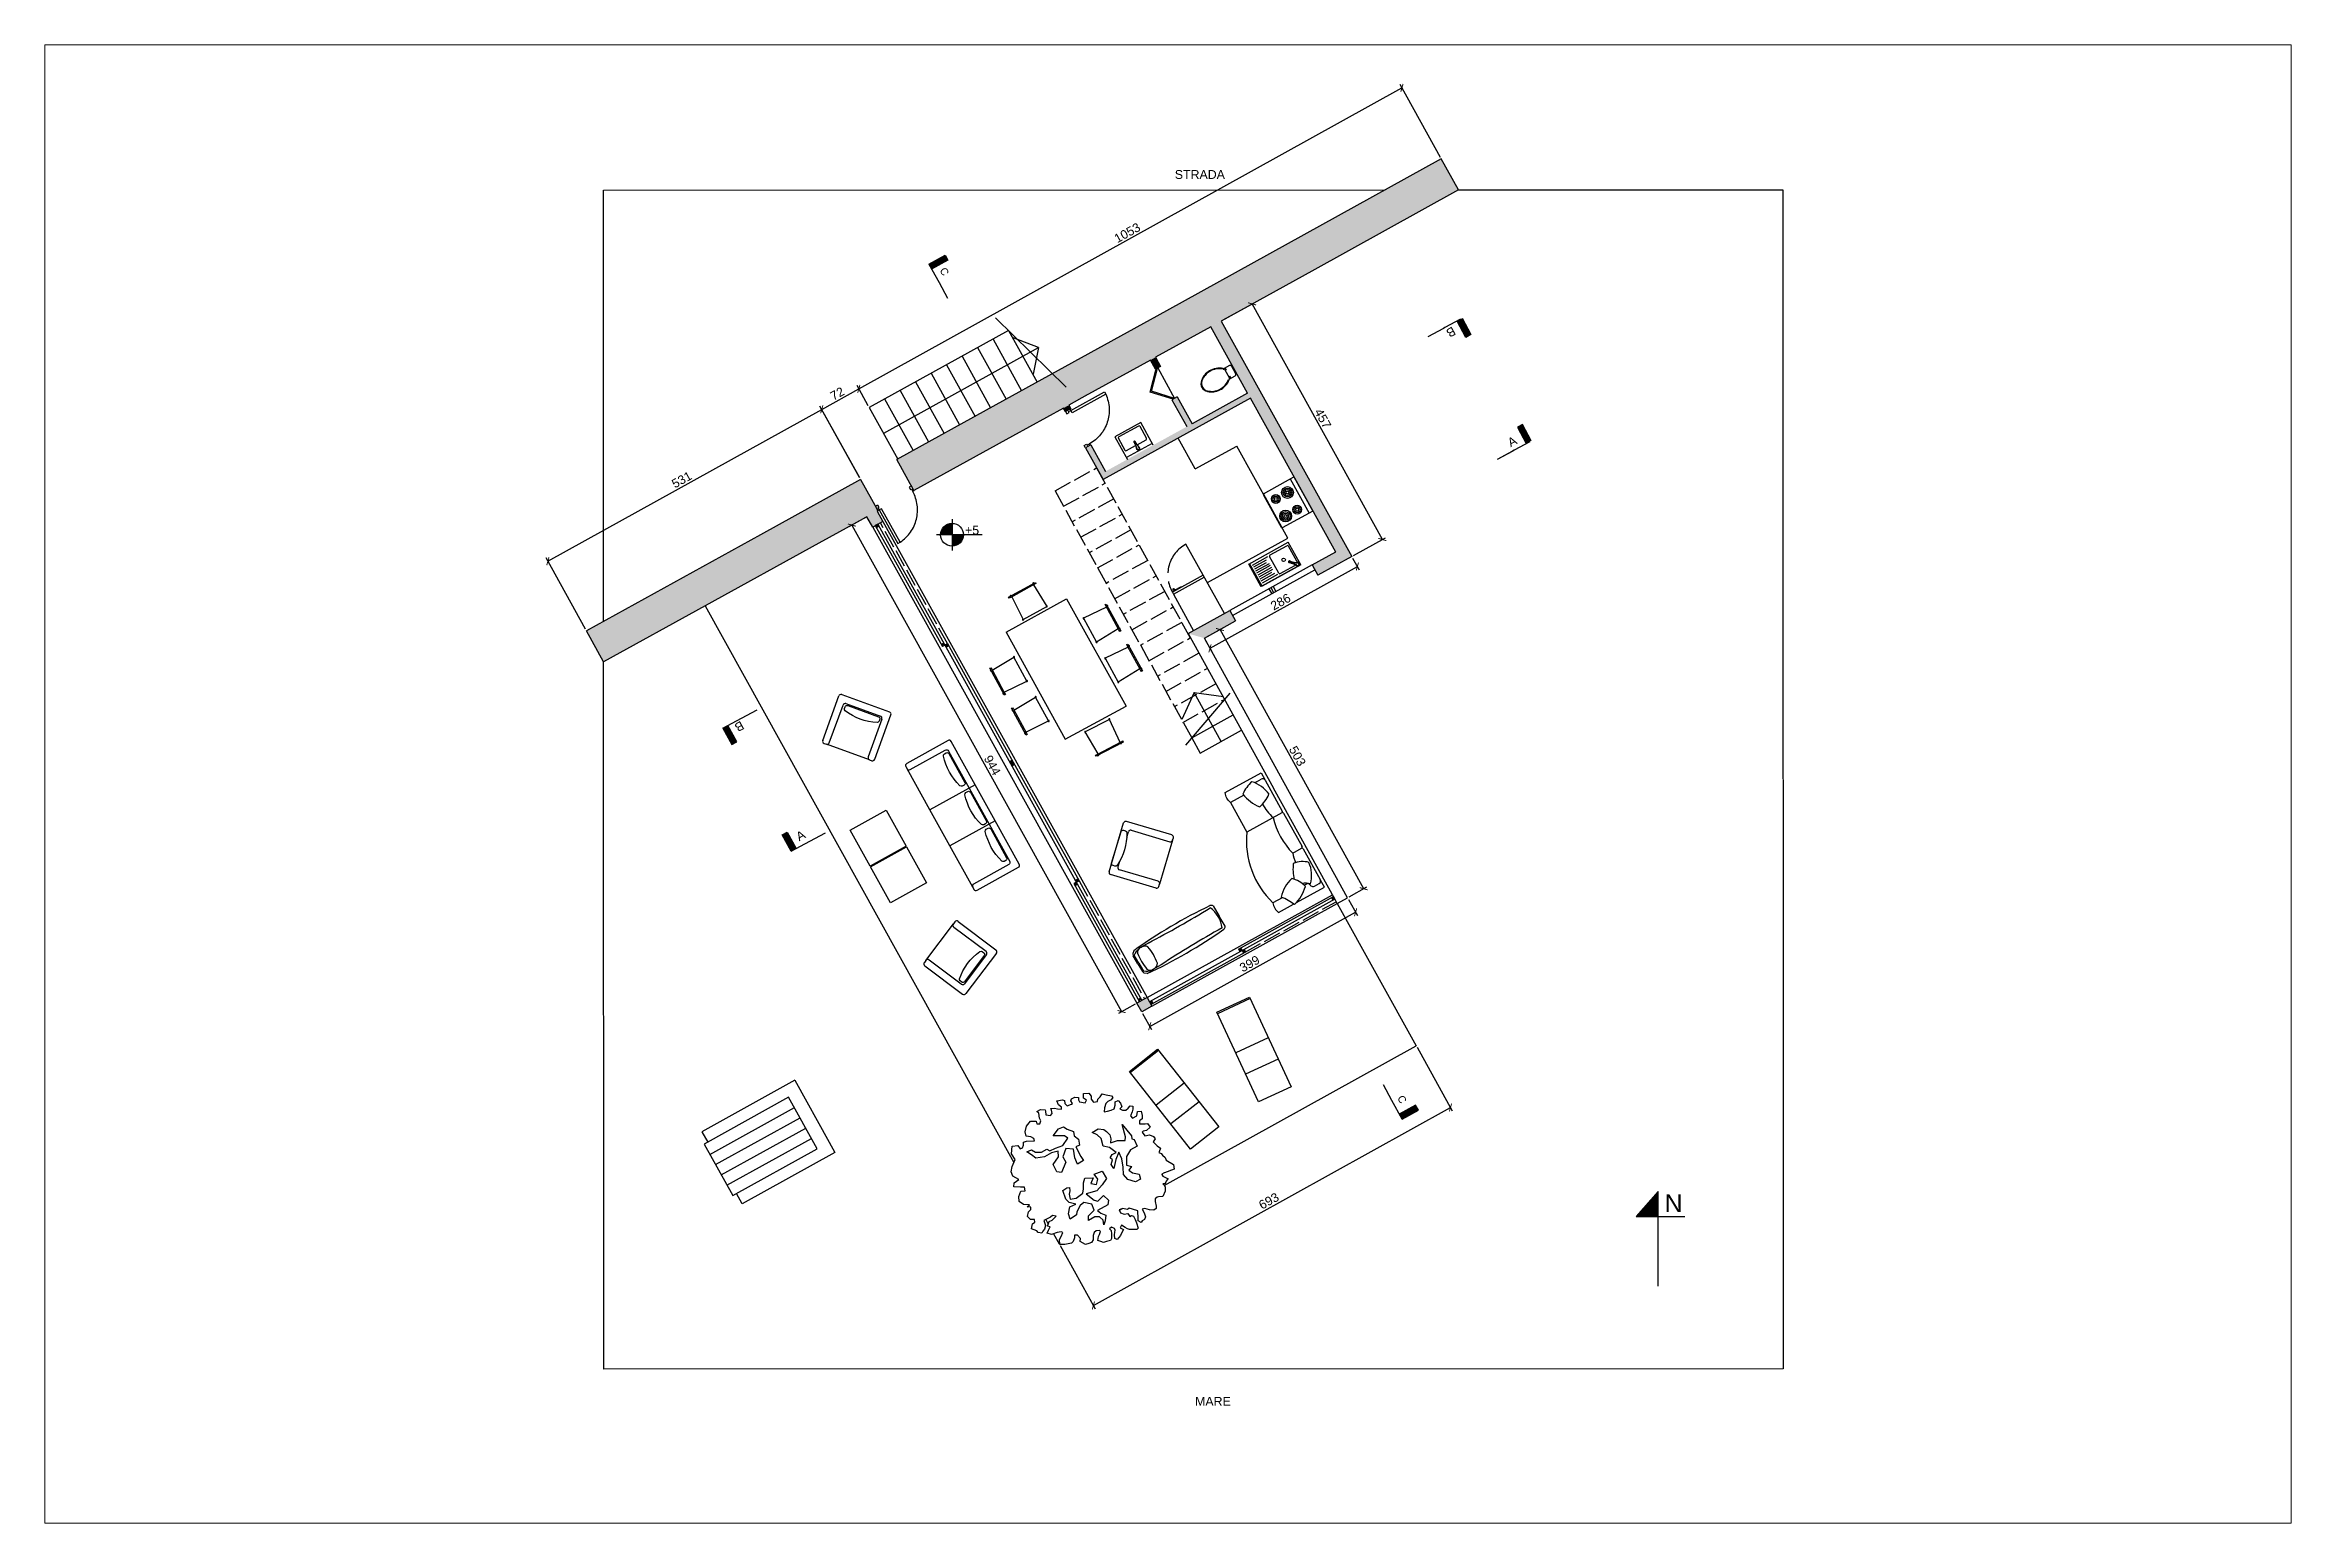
# Paper-space layout 'Layout2' of a CAD drawing. Header units: millimetres. Extents: x 34 to 796, y 28 to 529.
# The model-space entities are those that its viewports show. They can reach past a viewport. Long polylines and large blocks are cut down to what shows.
import ezdxf

# ---------------------------------------------------------------- set-up
doc = ezdxf.new("R2010")
doc.units = ezdxf.units.MM
for name, pattern in [('ACAD_ISO02W100', [15, 12, -3]), ('ACAD_ISO04W100', [30, 24, -3, 0, -3]), ('HIDDEN', [0.375, 0.25, -0.125])]:
    doc.linetypes.add(name, pattern=pattern)
for name, color, linetype in [('A-DOOR-FULL', 3, 'Continuous'), ('A-FLOOR-LEVL', 3, 'Continuous'), ('A-FLOOR-STRS', 3, 'Continuous'), ('A-FURN', 9, 'Continuous'), ('A-GLAZ-FULL', 4, 'Continuous'), ('A-WALL-FULL-EXTR', 1, 'Continuous'), ('A-WALL-FULL-INTR', 2, 'Continuous'), ('ALBERO_PRUNUS', 116, 'Continuous'), ('campiture muri sezionati', 253, 'Continuous'), ('QUOTE', 5, 'Continuous'), ('TRATTEGGI SOTTILI', 253, 'Continuous')]:
    doc.layers.add(name, color=color, linetype=linetype)
doc.layers.add('A-SECT-MCUT', color=1, linetype='Continuous', lineweight=25)
doc.styles.get("Standard").update_dxf_attribs({"font": 'arial.ttf'})
doc.dimstyles.new('villa sul mare', dxfattribs={"dimtxt": 3, "dimasz": 2, "dimexe": 1.25, "dimexo": 0.625, "dimtad": 1, "dimdec": 0, "dimtxsty": 'Standard', "dimblk": 'ARCHTICK', "dimcen": 2.5, "dimclrd": 256, "dimclre": 256, "dimadec": 0, "dimazin": 0, "dimtfac": 1, "dimtdec": 0, "dimtmove": 0, "dimatfit": 3, "dimldrblk": 'ARCHTICK', "dimfxl": 1, "dimarcsym": 0})

psp = doc.layouts.new('Layout2')

# ---------------------------------------------------------------- texts
at = {"layer": 'QUOTE', "char_height": 3, "attachment_point": 1}
for s, width, insert in [('STRADA', 62.4337, (417.71, 486.74)), ('+5', 28.2932, (346.57, 366.08)), ('MARE', 62.4337, (424.59, 70.51))]:
    psp.add_mtext_dynamic_manual_height_columns(s, width=width, gutter_width=12.5, heights=[0], dxfattribs=dict(at, insert=insert))
at = {"layer": 'QUOTE', "attachment_point": 1}
for s, width, insert, char_height, rotation in [('C', 5.6924, (340.04, 454.01), 2.5, 299), ('B', 3.766, (513.33, 431.14), 3, 209), ('A', 3.6222, (530.2, 395.28), 3, 29), ('B', 3.766, (271.95, 297.34), 3, 209), ('A', 3.6222, (288.85, 261.61), 3, 29), ('C', 5.6924, (495.27, 173.16), 2.5, 299)]:
    psp.add_mtext_dynamic_manual_height_columns(s, width=width, gutter_width=12.5, heights=[0], dxfattribs=dict(at, insert=insert, char_height=char_height, rotation=rotation))

msp = doc.modelspace()

# ---------------------------------------------------------------- texts
at = {"layer": 'A-FURN', "color": 251, "true_color": 0x636466, "insert": (6892.7, -202.9), "char_height": 30, "attachment_point": 1, "rotation": 0.0171}
msp.add_mtext_dynamic_manual_height_columns('N', width=88.174, gutter_width=12.5, heights=[0], dxfattribs=at)

# ---------------------------------------------------------------- blocks, each defined once
blk = doc.blocks.new('_ArchTick')
at = {"color": 0, "linetype": 'ByBlock', "const_width": 0.15}
blk.add_lwpolyline([(-0.5, -0.5), (0.5, 0.5)], dxfattribs=at)
blk = doc.blocks.new('*D73')
at = {"layer": 'Defpoints', "color": 0, "transparency": 16777216}
for p in [(297.96, 405.54), (311.04, 381.94), (218.17, 330.42)]:
    blk.add_point(p, dxfattribs=at)
at = {"layer": 'QUOTE', "lineweight": -2, "transparency": 16777216}
for p, q in [((205.07, 354.05), (297.96, 405.54)), ((310.74, 382.48), (297.35, 406.63)), ((217.86, 330.96), (204.46, 355.14))]:
    blk.add_line(p, q, dxfattribs=at)
at = {"layer": 'QUOTE', "lineweight": -2, "transparency": 16777216, "xscale": 2, "yscale": 2, "zscale": 2}
for p, rotation in [((297.96, 405.54), 28.99999999999917), ((205.07, 354.05), 208.9999999999992)]:
    blk.add_blockref('_ArchTick', p, dxfattribs=dict(at, rotation=rotation))
at = {"layer": 'QUOTE', "color": 0, "transparency": 16777216, "insert": (250.47, 381.68), "char_height": 3, "attachment_point": 5, "rotation": 29}
blk.add_mtext('531', dxfattribs=at)
blk = doc.blocks.new('*D74')
at = {"layer": 'Defpoints', "color": 0, "transparency": 16777216}
for p in [(310.53, 412.51), (314.03, 406.19), (311.14, 381.75)]:
    blk.add_point(p, dxfattribs=at)
at = {"layer": 'QUOTE', "lineweight": -2, "transparency": 16777216}
for p, q in [((297.96, 405.54), (310.53, 412.51)), ((313.73, 406.74), (309.92, 413.6)), ((310.84, 382.3), (297.35, 406.63))]:
    blk.add_line(p, q, dxfattribs=at)
at = {"layer": 'QUOTE', "lineweight": -2, "transparency": 16777216, "xscale": 2, "yscale": 2, "zscale": 2}
for p, rotation in [((310.53, 412.51), 28.99999999999917), ((297.96, 405.54), 208.9999999999992)]:
    blk.add_blockref('_ArchTick', p, dxfattribs=dict(at, rotation=rotation))
at = {"layer": 'QUOTE', "color": 0, "transparency": 16777216, "insert": (303.21, 410.89), "char_height": 3, "attachment_point": 5, "rotation": 29}
blk.add_mtext('72', dxfattribs=at)
blk = doc.blocks.new('*D75')
at = {"layer": 'Defpoints', "color": 0, "transparency": 16777216}
for p in [(494.75, 514.62), (508.12, 490.5), (314.03, 406.19)]:
    blk.add_point(p, dxfattribs=at)
at = {"layer": 'QUOTE', "lineweight": -2, "transparency": 16777216}
for p, q in [((310.53, 412.51), (494.75, 514.62)), ((507.81, 491.05), (494.14, 515.72)), ((313.73, 406.74), (309.92, 413.6))]:
    blk.add_line(p, q, dxfattribs=at)
at = {"layer": 'QUOTE', "lineweight": -2, "transparency": 16777216, "xscale": 2, "yscale": 2, "zscale": 2}
for p, rotation in [((494.75, 514.62), 28.99999999999917), ((310.53, 412.51), 208.9999999999992)]:
    blk.add_blockref('_ArchTick', p, dxfattribs=dict(at, rotation=rotation))
at = {"layer": 'QUOTE', "color": 0, "transparency": 16777216, "insert": (401.59, 465.45), "char_height": 3, "attachment_point": 5, "rotation": 29}
blk.add_mtext('1053', dxfattribs=at)
blk = doc.blocks.new('*D76')
at = {"layer": 'Defpoints', "color": 0, "transparency": 16777216}
for p in [(499.59, 189.67), (511.22, 168.7), (378.47, 122.48)]:
    blk.add_point(p, dxfattribs=at)
at = {"layer": 'QUOTE', "lineweight": -2, "transparency": 16777216}
for p, q in [((499.89, 189.13), (511.83, 167.61)), ((390.1, 101.51), (511.22, 168.7)), ((378.77, 121.93), (390.71, 100.41))]:
    blk.add_line(p, q, dxfattribs=at)
at = {"layer": 'QUOTE', "lineweight": -2, "transparency": 16777216, "xscale": 2, "yscale": 2, "zscale": 2}
for p, rotation in [((511.22, 168.7), 29.02124661020256), ((390.1, 101.51), 209.0212466102026)]:
    blk.add_blockref('_ArchTick', p, dxfattribs=dict(at, rotation=rotation))
at = {"layer": 'QUOTE', "color": 0, "transparency": 16777216, "insert": (449.61, 136.99), "char_height": 3, "attachment_point": 5, "rotation": 29.02125}
blk.add_mtext('693', dxfattribs=at)
blk = doc.blocks.new('*D77')
at = {"layer": 'Defpoints', "color": 0, "transparency": 16777216}
for p in [(476.32, 239.86), (479.04, 234.95), (406.48, 201.13)]:
    blk.add_point(p, dxfattribs=at)
at = {"layer": 'QUOTE', "lineweight": -2, "transparency": 16777216}
for p, q in [((476.62, 239.31), (479.65, 233.86)), ((409.2, 196.22), (479.04, 234.95)), ((406.78, 200.58), (409.81, 195.13))]:
    blk.add_line(p, q, dxfattribs=at)
at = {"layer": 'QUOTE', "lineweight": -2, "transparency": 16777216, "xscale": 2, "yscale": 2, "zscale": 2}
for p, rotation in [((479.04, 234.95), 29.01370025202361), ((409.2, 196.22), 209.0137002520236)]:
    blk.add_blockref('_ArchTick', p, dxfattribs=dict(at, rotation=rotation))
at = {"layer": 'QUOTE', "color": 0, "transparency": 16777216, "insert": (443.07, 217.47), "char_height": 3, "attachment_point": 5, "rotation": 29.0137}
blk.add_mtext('399', dxfattribs=at)
blk = doc.blocks.new('*D81')
at = {"layer": 'Defpoints', "color": 0, "transparency": 16777216}
for p in [(477.73, 355.65), (479.63, 352.22), (427.75, 327.93)]:
    blk.add_point(p, dxfattribs=at)
at = {"layer": 'QUOTE', "lineweight": -2, "transparency": 16777216}
for p, q in [((429.65, 324.5), (479.63, 352.22)), ((478.03, 355.1), (480.24, 351.13)), ((428.05, 327.38), (430.26, 323.41))]:
    blk.add_line(p, q, dxfattribs=at)
at = {"layer": 'QUOTE', "lineweight": -2, "transparency": 16777216, "xscale": 2, "yscale": 2, "zscale": 2}
for p, rotation in [((479.63, 352.22), 29.01713793926894), ((429.65, 324.5), 209.0171379392689)]:
    blk.add_blockref('_ArchTick', p, dxfattribs=dict(at, rotation=rotation))
at = {"layer": 'QUOTE', "color": 0, "transparency": 16777216, "insert": (453.59, 340.25), "char_height": 3, "attachment_point": 5, "rotation": 29.01714}
blk.add_mtext('286', dxfattribs=at)
blk = doc.blocks.new('*D82')
at = {"layer": 'Defpoints', "color": 0, "transparency": 16777216}
for p in [(427.75, 327.93), (433.04, 330.86), (476.32, 239.86)]:
    blk.add_point(p, dxfattribs=at)
at = {"layer": 'QUOTE', "lineweight": -2, "transparency": 16777216}
for p, q in [((428.3, 328.23), (434.14, 331.47)), ((481.8, 242.9), (433.04, 330.86)), ((476.87, 240.16), (482.89, 243.51))]:
    blk.add_line(p, q, dxfattribs=at)
at = {"layer": 'QUOTE', "lineweight": -2, "transparency": 16777216, "xscale": 2, "yscale": 2, "zscale": 2}
for p, rotation in [((433.04, 330.86), 118.9999999999992), ((481.8, 242.9), 298.9999999999991)]:
    blk.add_blockref('_ArchTick', p, dxfattribs=dict(at, rotation=rotation))
at = {"layer": 'QUOTE', "color": 0, "transparency": 16777216, "insert": (459.31, 287.93), "char_height": 3, "attachment_point": 5, "rotation": 299}
blk.add_mtext('503', dxfattribs=at)
blk = doc.blocks.new('*D83')
at = {"layer": 'Defpoints', "color": 0, "transparency": 16777216}
for p in [(433.55, 435.59), (443.96, 441.34), (477.73, 355.65)]:
    blk.add_point(p, dxfattribs=at)
at = {"layer": 'QUOTE', "lineweight": -2, "transparency": 16777216}
for p, q in [((434.1, 435.89), (445.05, 441.95)), ((488.13, 361.4), (443.96, 441.34)), ((478.27, 355.95), (489.22, 362))]:
    blk.add_line(p, q, dxfattribs=at)
at = {"layer": 'QUOTE', "lineweight": -2, "transparency": 16777216, "xscale": 2, "yscale": 2, "zscale": 2}
for p, rotation in [((443.96, 441.34), 118.923388856913), ((488.13, 361.4), 298.923388856913)]:
    blk.add_blockref('_ArchTick', p, dxfattribs=dict(at, rotation=rotation))
at = {"layer": 'QUOTE', "color": 0, "transparency": 16777216, "insert": (467.92, 402.43), "char_height": 3, "attachment_point": 5, "rotation": 298.92339}
blk.add_mtext('457', dxfattribs=at)
blk = doc.blocks.new('*D85')
at = {"layer": 'Defpoints', "color": 0, "transparency": 16777216}
for p in [(313.29, 369.12), (399.67, 201.24), (404.78, 204.07)]:
    blk.add_point(p, dxfattribs=at)
at = {"layer": 'QUOTE', "lineweight": -2, "transparency": 16777216}
for p, q in [((312.74, 368.82), (307.09, 365.68)), ((308.18, 366.29), (399.67, 201.24)), ((404.23, 203.77), (398.58, 200.63))]:
    blk.add_line(p, q, dxfattribs=at)
at = {"layer": 'QUOTE', "lineweight": -2, "transparency": 16777216, "xscale": 2, "yscale": 2, "zscale": 2}
for p, rotation in [((308.18, 366.29), 118.9999999999992), ((399.67, 201.24), 298.9999999999991)]:
    blk.add_blockref('_ArchTick', p, dxfattribs=dict(at, rotation=rotation))
at = {"layer": 'QUOTE', "color": 0, "transparency": 16777216, "insert": (355.81, 284.81), "char_height": 3, "attachment_point": 5, "rotation": 299}
blk.add_mtext('944', dxfattribs=at)
blk = doc.blocks.new('DOOR-65')
for points in [[(-0.07, 0.74), (-0.07, 0.09), (-0.025, 0.09), (-0.025, 0.74), (-0.07, 0.74)], [(-0.675, 0.09), (-0.7, 0.09), (-0.7, 0), (-0.655, 0), (-0.655, 0.045), (-0.675, 0.045), (-0.675, 0.09)], [(-0.025, 0.09), (0, 0.09), (0, 0), (-0.045, 0), (-0.045, 0.045), (-0.025, 0.045), (-0.025, 0.09)]]:
    blk.add_lwpolyline(points)
at = {"linetype": 'HIDDEN'}
blk.add_arc((-0.022, 0.089), 0.653, 94.2076, 179.8995, dxfattribs=at)

# ---------------------------------------------------------------- dimensions: what is measured, and where the dimension line sits
at = {"layer": 'QUOTE'}
for base, p1, p2, angle, override, picture, middle in [((494.75, 514.62), (314.03, 406.19), (508.12, 490.5), 29, {"dimlfac": -5, "dimtmove": 1}, '*D75', (401.59, 465.45)), ((310.53, 412.51), (311.14, 381.75), (314.03, 406.19), 29, {"dimlfac": -5, "dimtmove": 1}, '*D74', (303.21, 410.89)), ((297.96, 405.54), (218.17, 330.42), (311.04, 381.94), 29, {"dimlfac": -5}, '*D73', (250.47, 381.68)), ((433.04, 330.86), (476.32, 239.86), (427.75, 327.93), 119, {"dimlfac": -5}, '*D82', (459.31, 287.93))]:
    dim = psp.add_linear_dim(base=base, p1=p1, p2=p2, angle=angle, dimstyle='villa sul mare', override=override, dxfattribs=at)
    dim.commit()
    dim.dimension.update_dxf_attribs({"geometry": picture, "text_midpoint": middle})
for base, p1, p2, angle, picture, middle, dimtype in [((443.96, 441.34), (477.73, 355.65), (433.55, 435.59), 118.92339, '*D83', (466.03, 401.39), 161), ((399.67, 201.24), (313.29, 369.12), (404.78, 204.07), 119, '*D85', (353.93, 283.76), 160)]:
    dim = psp.add_linear_dim(base=base, p1=p1, p2=p2, angle=angle, dimstyle='villa sul mare', override={"dimlfac": -5}, dxfattribs=at)
    dim.commit()
    dim.dimension.update_dxf_attribs({"geometry": picture, "text_midpoint": middle, "dimtype": dimtype})
for p1, p2, distance, picture, middle in [((427.75, 327.93), (477.73, 355.65), -3.92, '*D81', (453.59, 340.25)), ((406.48, 201.13), (476.32, 239.86), -5.61, '*D77', (443.07, 217.47)), ((378.47, 122.48), (499.59, 189.67), -23.98, '*D76', (449.61, 136.99))]:
    dim = psp.add_aligned_dim(p1=p1, p2=p2, distance=distance, dimstyle='villa sul mare', override={"dimlfac": -5}, dxfattribs=at)
    dim.commit()
    dim.dimension.update_dxf_attribs({"geometry": picture, "text_midpoint": middle})

# ---------------------------------------------------------------- hatches: boundary and pattern name
at = {"true_color": 0x636466}
h = msp.add_hatch(color=251, dxfattribs=at)
h.dxf.hatch_style = 1
h.paths.add_polyline_path([(6881.5, -197.8), (6844.6, -240.7), (6881.5, -240.7)])
at = {"layer": 'campiture muri sezionati'}
h = msp.add_hatch(color=256, dxfattribs=at)
h.dxf.hatch_style = 1
h.paths.add_polyline_path([(5590.3, 1043.5), (5619.5, 990.9), (5786.6, 1083), (5913.4, 1153.1), (6294, 1363.4), (6542.9, 1500.9), (6513.9, 1553.5), (6047.8, 1296.1), (5758.4, 1136.3)])
h.paths.add_polyline_path([(5554.8, 954.9), (5558.3, 956.9), (5554, 964.7), (5554, 964.7), (5529, 1009.7), (5359, 915.8), (5064.1, 753), (5093.2, 700.5), (5265.3, 795.5), (5458.1, 902)])
h = msp.add_hatch(color=256, dxfattribs=at)
h.dxf.hatch_style = 1
h.paths.add_polyline_path([(6140.4, 1278.5), (6122.9, 1268.8), (6185.3, 1156.3), (5944.5, 1023.5), (5919.4, 1068.7), (5918.2, 1068), (5910.3, 1063.6), (5940.2, 1009.7), (6190.1, 1147.6), (6334.7, 886.9), (6294.9, 864.9), (6304.6, 847.4), (6362, 879.2)])
h = msp.add_hatch(color=256, dxfattribs=at)
h.dxf.hatch_style = 1
h.paths.add_polyline_path([(6037.9, 1201.6), (6029.3, 1217.2), (6020.4, 1212.2), (6029, 1196.7)])
h = msp.add_hatch(color=256, dxfattribs=at)
h.dxf.hatch_style = 1
h.paths.add_polyline_path([(6066, 1150), (6056.9, 1144.9), (6082.1, 1099.4), (6091.2, 1104.4)])
h = msp.add_hatch(color=256, dxfattribs=at)
h.dxf.hatch_style = 1
h.paths.add_polyline_path([(5873.2, 1130.9), (5876.5, 1124.9), (5884.3, 1129.3), (5885.4, 1129.8), (5882.1, 1135.8)])
h = msp.add_hatch(color=256, dxfattribs=at)
h.dxf.hatch_style = 1
h.paths.add_polyline_path([(5536.9, 951.7), (5549.5, 929.1), (5566.8, 938.7), (5554.2, 961.3), (5552, 960.1)])
h.paths.add_polyline_path([(6005.7, 106.6), (6023, 116.2), (6014.8, 131), (5997.5, 121.4)])
h = msp.add_hatch(color=256, dxfattribs=at)
h.dxf.hatch_style = 1
h.paths.add_polyline_path([(6337.4, 290.6), (6354.9, 300.3), (6112.1, 740.6), (6165, 769.9), (6155.3, 787.4), (6155.3, 787.4), (6084.7, 748.3)])
edge = h.paths.add_edge_path()
edge.add_line((6354.9, 300.3), (6112.1, 740.6))
edge.add_line((6084.7, 748.3), (6229.5, 486.2))
edge.add_line((6334.9, 295), (6229.5, 486.2))
edge.add_line((6337.4, 290.6), (6354.9, 300.3))
edge.add_line((6337.4, 290.6), (6334.9, 295))
at = {"layer": 'QUOTE'}
h = msp.add_hatch(color=256, dxfattribs=at)
h.dxf.hatch_style = 1
h.paths.add_polyline_path([(5649.5, 1366.8), (5646.3, 1372.6), (5644.9, 1375.3), (5672.6, 1390.3), (5677.2, 1381.9)])
h = msp.add_hatch(color=256, dxfattribs=at)
h.dxf.hatch_style = 1
h.paths.add_polyline_path([(6540.6, 1278.6), (6546.4, 1281.8), (6549.1, 1283.2), (6564.2, 1255.5), (6555.7, 1250.9)])
h = msp.add_hatch(color=256, dxfattribs=at)
h.dxf.hatch_style = 1
h.paths.add_polyline_path([(6658, 1070.7), (6663.8, 1073.9), (6666.5, 1075.3), (6651.4, 1103), (6642.9, 1098.4)])
h = msp.add_hatch(color=256, dxfattribs=at)
h.dxf.hatch_style = 1
h.paths.add_polyline_path([(5304, 592.4), (5298.2, 589.2), (5295.6, 587.7), (5310.6, 560), (5319.1, 564.7)])
h = msp.add_hatch(color=256, dxfattribs=at)
h.dxf.hatch_style = 1
h.paths.add_polyline_path([(5419.7, 383.7), (5413.8, 380.5), (5411.2, 379.1), (5396.1, 406.8), (5404.6, 411.4)])
h = msp.add_hatch(color=256, dxfattribs=at)
h.dxf.hatch_style = 1
h.paths.add_polyline_path([(6442.5, -66.6), (6445.7, -72.4), (6447.2, -75.1), (6474.9, -60), (6470.3, -51.5)])

# ---------------------------------------------------------------- linework, layer by layer
at = {"layer": 'A-DOOR-FULL'}
for p, q in [((6020, 1158.1), (6030.3, 1197.4)), ((6022.5, 1159.4), (6032.8, 1198.8)), ((6059, 1146.1), (6020, 1158.1)), ((6061.4, 1147.4), (6022.5, 1159.4))]:
    msp.add_line(p, q, dxfattribs=at)
at = {"layer": 'A-DOOR-FULL', "ltscale": 0.1}
msp.add_line((6033.2, 1199), (6061.4, 1147.4), dxfattribs=at)
at = {"layer": 'A-FLOOR-LEVL', "ltscale": 0.1}
for points in [[(5265.3, 795.5), (5789.1, -148.7)], [(6337.4, 290.6), (6471.3, 49.3)], [(6044.1, -187.7), (6471.3, 49.3)], [(5968.1, -229.8), (5973, -227.1)], [(5842.9, -245.6), (5847.1, -253.3)], [(5849.5, -257.5), (5850, -258.5)], [(5856.3, -269.9), (5865.7, -286.7)], [(5865.7, -286.7), (5866.9, -286)], [(5892, -272.1), (5892, -272.1)]]:
    msp.add_lwpolyline(points, dxfattribs=at)
at = {"layer": 'A-FLOOR-STRS'}
for p, q in [((5779.8, 1262.4), (5543.5, 1131.9)), ((5779.9, 1262.4), (5828.2, 1174.9)), ((5727.3, 1233.4), (5775.7, 1145.9)), ((5753.6, 1247.9), (5801.9, 1160.4)), ((5648.5, 1189.9), (5696.9, 1102.4)), ((5674.8, 1204.4), (5723.1, 1116.9)), ((5701.1, 1218.9), (5749.4, 1131.4)), ((5569.8, 1146.4), (5618.1, 1058.9)), ((5596, 1160.9), (5644.3, 1073.4)), ((5622.3, 1175.4), (5670.6, 1087.9)), ((5543.5, 1131.9), (5592, 1044.5)), ((6090.5, 571.6), (6105, 545.4)), ((6105, 545.4), (6175.1, 584.3))]:
    msp.add_line(p, q, dxfattribs=at)
at = {"layer": 'A-FLOOR-STRS', "linetype": 'ACAD_ISO04W100', "ltscale": 0.4}
for p, q in [((5757.6, 1284.2), (5877.9, 1166.4)), ((6155.3, 647.5), (6079.9, 559.2))]:
    msp.add_line(p, q, dxfattribs=at)
at = {"layer": 'A-FLOOR-STRS', "ltscale": 0.1}
msp.add_line((6090.5, 571.7), (6160.6, 610.4), dxfattribs=at)
at = {"layer": 'A-FURN'}
for p, q in [((6154.6, 1203.2), (6145.6, 1198.2)), ((6145.6, 1198.2), (6155.3, 1180.6)), ((6146.1, 1197.3), (6147.4, 1198.1)), ((6146.1, 1197.3), (6147.5, 1194.7)), ((6147.4, 1198.1), (6148.8, 1195.4)), ((6147.5, 1194.7), (6148.8, 1195.4)), ((6153.3, 1184.1), (6154.7, 1184.8)), ((6154.7, 1184.8), (6156.1, 1182.2)), ((6154.8, 1181.5), (6156.1, 1182.2)), ((6155.3, 1180.6), (6164.3, 1185.6)), ((6004, 1106.2), (5960.2, 1082)), ((6025.4, 1067.8), (6004.1, 1106.2)), ((5960.2, 1082.1), (5981.6, 1043.6)), ((5966.2, 1079.4), (5977.3, 1059.4)), ((6000.2, 1100.4), (5967, 1082.1)), ((6023.5, 1071.1), (5979.7, 1046.9)), ((5979.9, 1058.8), (5995.4, 1067.3)), ((5997.8, 1068.7), (6013.2, 1077.2)), ((6013.8, 1080), (6002.9, 1099.6)), ((6096.6, 1027.6), (6067.7, 1079.9)), ((6096.6, 1027.6), (6167.3, 1066.5)), ((6253.5, 910.5), (6167.3, 1066.5)), ((6212.1, 985.5), (6264, 1014.3)), ((6257.7, 1010.8), (6289.8, 952.8)), ((6213.2, 983.5), (6212.3, 983)), ((6212.3, 983), (6242.4, 928.7)), ((6243.2, 929.2), (6242.4, 928.7)), ((6117.1, 834.9), (6253.5, 910.5)), ((6219.3, 878.5), (6193.2, 864.1)), ((6238.1, 851), (6222.7, 879)), ((6223.4, 881.8), (6251.8, 897.5)), ((6275.4, 865), (6254.2, 903.4)), ((6268.6, 871.2), (6254.6, 896.6)), ((6109.7, 847.6), (6057.7, 818.7)), ((6059.7, 815.2), (6111.6, 844.1)), ((6145.9, 782.2), (6109.7, 847.6)), ((6208.6, 827.9), (6187.5, 866.4)), ((6209.9, 828.6), (6188.7, 867)), ((6216.7, 872.7), (6195.1, 860.8)), ((6216.7, 868.4), (6196.9, 857.5)), ((6221.9, 866.9), (6198.8, 854.1)), ((6223.8, 863.6), (6200.6, 850.8)), ((6225.6, 860.3), (6202.5, 847.5)), ((6227.5, 856.9), (6204.3, 844.1)), ((6225.9, 851.8), (6206.2, 840.8)), ((6231.2, 850.3), (6208, 837.5)), ((6274.2, 864.4), (6208.6, 828)), ((6275.4, 865.1), (6209.8, 828.7)), ((6235.9, 848.5), (6209.9, 834.1)), ((6240.8, 850.2), (6265.7, 864)), ((6258.1, 868.5), (6256.7, 868.9)), ((6258.8, 870.6), (6257.3, 871)), ((6266.9, 865.3), (6266.9, 865.1)), ((6268.4, 868.7), (6268.3, 868.4)), ((6268.4, 868.7), (6268.7, 869.7)), ((6268.6, 871.2), (6268.7, 869.7)), ((5780, 810), (5825.4, 835.3)), ((5780.9, 808.3), (5780, 810)), ((5783.6, 809.7), (5780.9, 808.3)), ((5823.8, 832.1), (5783.6, 809.7)), ((5785.2, 813), (5786.2, 811.2)), ((5785.3, 810.7), (5804.5, 772.2)), ((5820.2, 832.4), (5821.1, 830.6)), ((5822, 831.1), (5844.7, 794.5)), ((5826.4, 833.6), (5823.8, 832.1)), ((6057.7, 818.7), (6059.9, 815.3)), ((6059.7, 815.2), (6093.8, 753.3)), ((6059.9, 822.2), (6060.8, 820.5)), ((6061.1, 822.8), (6061.6, 821.8)), ((5804.5, 772.2), (5844.7, 794.5)), ((5945.9, 793.1), (5907.2, 774.4)), ((5907.2, 774.4), (5929.2, 734)), ((5943.5, 797.5), (5945.3, 798.5)), ((5966.9, 754.5), (5943.5, 797.5)), ((5945.3, 798.5), (5970.1, 752.8)), ((5948.2, 793.2), (5946.4, 792.3)), ((5966, 756.2), (5929.2, 734)), ((5982.8, 725.3), (5944, 706.6)), ((5967.3, 758.1), (5965.5, 757.1)), ((5980.4, 729.7), (5982.1, 730.7)), ((5981.8, 727.1), (5980.4, 729.7)), ((6003.8, 686.7), (5981.8, 727.1)), ((5982.1, 730.7), (6007, 685)), ((5985, 725.4), (5983.2, 724.5)), ((5748.1, 689.5), (5749.9, 690.5)), ((5772.9, 643.8), (5748.1, 689.5)), ((5749.9, 690.5), (5751.3, 687.8)), ((5751.3, 687.8), (5773.3, 647.4)), ((5752.3, 686.1), (5789.1, 708.4)), ((5811, 667.9), (5789.1, 708.4)), ((5944, 706.6), (5966, 666.1)), ((6002.8, 688.4), (5966, 666.1)), ((6004.1, 690.3), (6002.3, 689.3)), ((6005.2, 684), (6003.8, 686.7)), ((5751, 684.2), (5752.7, 685.2)), ((5770.1, 649.1), (5771.8, 650.1)), ((5772.3, 649.2), (5811, 667.9)), ((6007, 685), (6005.2, 684)), ((5464.7, 567.1), (5492, 642.6)), ((5496.9, 644.9), (5578.1, 615.5)), ((5504.1, 629.5), (5562.7, 608.3)), ((5774.7, 644.8), (5772.9, 643.8)), ((5773.3, 647.4), (5774.7, 644.8)), ((5784.9, 621.7), (5786.7, 622.7)), ((5809.8, 576), (5784.9, 621.7)), ((5786.7, 622.7), (5788.1, 620)), ((5787.8, 616.4), (5789.6, 617.4)), ((5788.1, 620), (5810.1, 579.6)), ((5789.1, 618.3), (5825.9, 640.6)), ((5847.9, 600.1), (5825.9, 640.6)), ((5806.9, 581.3), (5808.7, 582.2)), ((5809.1, 581.4), (5847.9, 600.1)), ((5811.5, 577), (5809.8, 576)), ((5810.1, 579.6), (5811.5, 577)), ((5950.9, 602.9), (5910.1, 581.6)), ((5931.8, 544.4), (5910.1, 581.6)), ((5969, 563.9), (5950.9, 602.9)), ((5544.1, 534.2), (5471, 560.7)), ((5927.4, 542.1), (5930, 543.5)), ((5928.3, 540.3), (5927.4, 542.1)), ((5974.4, 564.4), (5928.3, 540.3)), ((5930, 543.5), (5970.8, 564.8)), ((5933.6, 543.1), (5932.7, 544.9)), ((5969.1, 561.6), (5968.1, 563.4)), ((5970.8, 564.8), (5973.5, 566.2)), ((5973.5, 566.2), (5974.4, 564.4)), ((6200.3, 497.1), (6208.3, 501.6)), ((6215.1, 499.6), (6244.2, 447.2)), ((5723.4, 492), (5646.5, 449.3)), ((6156.5, 461.9), (6184.3, 411.7)), ((5680.4, 388.1), (5646.5, 449.3)), ((5757.4, 430.8), (5680.4, 388.1)), ((5950.5, 344.4), (5975.1, 427.1)), ((6243.4, 444.5), (6184.3, 411.7)), ((6246.1, 443.7), (6277.6, 387)), ((5980.4, 403), (5983.1, 412.2)), ((6058.2, 397.9), (6036.1, 323.4)), ((6261.8, 376), (6276.8, 384.3)), ((6279.5, 383.5), (6308.6, 331.1)), ((5968.1, 361.7), (5965.4, 352.5)), ((6030, 316.7), (5953.1, 339.6)), ((6268.2, 292), (6315.7, 318.3)), ((6287.6, 324.7), (6281.8, 321.4)), ((6298.6, 319.8), (6306.7, 324.3)), ((6315.7, 318.3), (6309.2, 330)), ((6127.1, 286.3), (6137.1, 269.1)), ((6147.2, 251.9), (6137.1, 269.1)), ((6243.7, 300.3), (6228.4, 291.8)), ((6237.7, 275.1), (6263.2, 289.2)), ((5639.7, 193.9), (5686.4, 256)), ((5694.4, 260.2), (5758.6, 211.9)), ((5742.5, 204.1), (5705.1, 154.4)), ((5759.3, 206.5), (5707.5, 137.6)), ((5992.3, 210.3), (5990.6, 205.8)), ((5990.6, 205.8), (5991.3, 201.6)), ((5999.1, 188.2), (5991.3, 201.6)), ((6001, 189.3), (5993.2, 202.7)), ((6016.7, 223.5), (6001.9, 214.5)), ((5999.1, 188.2), (6006.9, 174.9)), ((6001, 189.3), (6008.8, 176)), ((6010.2, 172.2), (6006.9, 174.9)), ((6015, 171.5), (6010.2, 172.2)), ((6038.5, 186.4), (6023.4, 177.8)), ((6189.7, 129.2), (6134.4, 103.6)), ((6034.4, 41.4), (5986.5, 3.7)), ((6220.4, 62.8), (6165.1, 37.2)), ((6237.2, 26.5), (6181.8, 1)), ((5417.5, -9.3), (5260, -96.6)), ((5407, -38), (5263.6, -117.5)), ((5455.5, -125.4), (5407, -38)), ((5417.5, -9.3), (5475.7, -114.3)), ((6077.9, -14), (6030, -51.7)), ((6259, -20.6), (6203.7, -46.2)), ((5273.3, -135), (5416.7, -55.5)), ((5283, -152.5), (5426.4, -73)), ((6103, -45.8), (6055.1, -83.5)), ((5260, -96.6), (5269.7, -114.1)), ((5292.7, -170), (5436.1, -90.4)), ((5302.4, -187.5), (5445.8, -107.9)), ((5475.7, -114.3), (5485.4, -131.7)), ((6136.5, -88.4), (6088.6, -126.1)), ((5263.6, -117.5), (5312.1, -205)), ((5312.1, -205), (5455.5, -125.4)), ((5485.4, -131.7), (5328, -219.1)), ((5328, -219.1), (5318.3, -201.6))]:
    msp.add_line(p, q, dxfattribs=at)
at = {"layer": 'A-FURN', "ltscale": 0.1}
for p, q in [((6165.3, 1188.8), (6157.9, 1202.3)), ((5825.4, 835.3), (5826.4, 833.6)), ((5968.4, 751.8), (5966.9, 754.5)), ((5970.1, 752.8), (5968.4, 751.8))]:
    msp.add_line(p, q, dxfattribs=at)
at = {"layer": 'A-FURN', "ltscale": 4}
for p, q in [((5992.2, 1074), (5992.2, 1073.9)), ((5992.2, 1073.9), (5992.2, 1073.9)), ((5992.2, 1073.9), (5992.2, 1073.9)), ((5992.2, 1073.9), (5992.2, 1073.8)), ((5992.2, 1073.8), (5992.3, 1073.8)), ((5992.3, 1073.8), (5992.3, 1073.8)), ((5992.3, 1073.8), (5992.3, 1073.7)), ((5992.3, 1073.7), (5992.3, 1073.7)), ((5992.3, 1073.7), (5992.3, 1073.7)), ((5992.3, 1073.7), (5992.3, 1073.7)), ((5992.3, 1073.7), (5992.3, 1073.6)), ((5992.3, 1073.6), (5992.3, 1073.6)), ((5992.3, 1073.6), (5992.3, 1073.6)), ((5992.3, 1073.6), (5992.3, 1073.5)), ((5992.3, 1073.5), (5992.3, 1073.5)), ((5992.3, 1073.5), (5992.4, 1073.5)), ((5992.4, 1073.5), (5992.4, 1073.4)), ((5992.4, 1073.4), (5992.4, 1073.4)), ((5992.4, 1073.4), (5992.4, 1073.4)), ((5992.4, 1073.4), (5992.4, 1073.3)), ((5992.4, 1073.3), (5992.4, 1073.3)), ((5992.4, 1073.3), (5992.4, 1073.2)), ((5992.4, 1073.2), (5992.5, 1073.2)), ((5992.5, 1073.2), (5992.5, 1073.2)), ((5992.5, 1073.2), (5992.5, 1073.1)), ((5992.5, 1073.1), (5992.5, 1073.1)), ((5992.5, 1073.1), (5992.6, 1073)), ((5992.6, 1073), (5992.6, 1073)), ((5992.6, 1073), (5992.6, 1072.9)), ((5992.6, 1072.9), (5992.7, 1072.9)), ((5992.7, 1072.9), (5992.7, 1072.8)), ((5992.7, 1072.8), (5992.7, 1072.8)), ((5992.7, 1072.8), (5992.7, 1072.7)), ((5992.7, 1072.7), (5992.8, 1072.7)), ((5992.8, 1072.7), (5992.8, 1072.6)), ((5992.8, 1072.6), (5992.8, 1072.6)), ((5992.8, 1072.6), (5992.8, 1072.5)), ((5992.8, 1072.5), (5992.9, 1072.5)), ((5992.9, 1072.5), (5992.9, 1072.4)), ((5992.9, 1072.4), (5992.9, 1072.4)), ((5992.9, 1072.4), (5993, 1072.3)), ((5993, 1072.3), (5993, 1072.2)), ((5993, 1072.2), (5993.1, 1072.2)), ((5993.1, 1072.2), (5993.1, 1072.1)), ((5993.1, 1072.1), (5993.1, 1072)), ((5993.1, 1072), (5993.2, 1071.9)), ((5993.2, 1071.9), (5993.2, 1071.8)), ((5993.2, 1071.8), (5993.3, 1071.8)), ((5993.3, 1071.8), (5993.3, 1071.7)), ((5993.3, 1071.7), (5993.4, 1071.6)), ((5993.4, 1071.6), (5993.4, 1071.5)), ((5993.4, 1071.5), (5993.4, 1071.4)), ((5993.4, 1071.4), (5993.5, 1071.4)), ((5993.5, 1071.4), (5993.5, 1071.3)), ((5993.5, 1071.3), (5993.6, 1071.2)), ((5993.6, 1071.2), (5993.6, 1071.1)), ((5993.6, 1071.1), (5993.7, 1071)), ((5993.7, 1071), (5993.7, 1071)), ((5993.7, 1071), (5993.7, 1070.9)), ((5993.7, 1070.9), (5993.8, 1070.8)), ((5993.8, 1070.8), (5993.9, 1070.5)), ((5993.9, 1070.5), (5994, 1070.3)), ((5994, 1070.3), (5994.2, 1070.1)), ((5994.2, 1070.1), (5994.3, 1069.8)), ((5994.3, 1069.8), (5994.4, 1069.6)), ((5997.1, 1063.5), (5994.4, 1070.6)), ((5994.4, 1069.6), (5994.5, 1069.3)), ((5994.5, 1069.3), (5994.6, 1069.1)), ((5994.6, 1069.1), (5994.8, 1068.8)), ((5994.8, 1068.8), (5994.9, 1068.6)), ((5994.9, 1068.6), (5995, 1068.3)), ((5995, 1068.3), (5995.1, 1068)), ((5995.1, 1068), (5995.2, 1067.8)), ((5995.2, 1067.8), (5995.3, 1067.5)), ((5995.3, 1067.5), (5995.4, 1067.3)), ((5995.4, 1067.3), (5995.5, 1067)), ((5995.5, 1067), (5995.6, 1066.8)), ((5995.6, 1071.2), (6000.3, 1065.1)), ((5995.6, 1066.8), (5995.8, 1066.5)), ((5995.8, 1066.5), (5995.9, 1066.3)), ((5995.9, 1066.3), (5996, 1066)), ((5996, 1066), (5996.1, 1065.8)), ((5996.1, 1065.8), (5996.1, 1065.7)), ((5996.1, 1065.7), (5996.1, 1065.6)), ((5996.1, 1065.6), (5996.2, 1065.6)), ((5996.2, 1065.6), (5996.2, 1065.5)), ((5996.2, 1065.5), (5996.2, 1065.5)), ((5996.2, 1065.5), (5996.2, 1065.4)), ((5996.2, 1065.4), (5996.3, 1065.3)), ((5996.3, 1065.3), (5996.3, 1065.3)), ((5996.3, 1065.3), (5996.3, 1065.2)), ((5996.3, 1065.2), (5996.3, 1065.1)), ((5996.3, 1065.1), (5996.4, 1065.1)), ((5996.4, 1065.1), (5996.4, 1065)), ((5996.4, 1065), (5996.4, 1065)), ((5996.4, 1065), (5996.4, 1064.9)), ((5996.4, 1064.9), (5996.5, 1064.8)), ((5996.5, 1064.8), (5996.5, 1064.8)), ((5996.5, 1064.8), (5996.5, 1064.7)), ((5996.5, 1064.7), (5996.6, 1064.6)), ((5996.6, 1064.6), (5996.6, 1064.6)), ((5996.6, 1064.6), (5996.6, 1064.5)), ((5996.6, 1064.5), (5996.6, 1064.5)), ((5996.6, 1064.5), (5996.7, 1064.4)), ((5996.7, 1064.4), (5996.7, 1064.3)), ((5996.7, 1064.3), (5996.7, 1064.3)), ((5996.7, 1064.3), (5996.8, 1064.2)), ((5996.8, 1064.2), (5996.8, 1064.2)), ((5996.8, 1064.2), (5996.8, 1064.1)), ((5996.8, 1064.1), (5996.9, 1064)), ((5996.9, 1064), (5996.9, 1064)), ((5996.9, 1064), (5996.9, 1063.9)), ((5996.9, 1063.9), (5997, 1063.9)), ((5997, 1063.9), (5997, 1063.8)), ((5997, 1063.8), (5997, 1063.7)), ((5997, 1063.7), (5997.1, 1063.7)), ((5997.1, 1063.7), (5997.1, 1063.6)), ((5997.1, 1063.6), (5997.1, 1063.6)), ((5997.1, 1063.6), (5997.1, 1063.5)), ((6000.3, 1065.1), (6000.3, 1065)), ((6000.3, 1065), (6000.3, 1065)), ((6000.3, 1065), (6000.3, 1065)), ((6000.3, 1065), (6000.4, 1065)), ((6000.4, 1065), (6000.4, 1064.9)), ((6000.4, 1064.9), (6000.4, 1064.9)), ((6000.4, 1064.9), (6000.4, 1064.9)), ((6000.4, 1064.9), (6000.5, 1064.9)), ((6000.5, 1064.9), (6000.5, 1064.9)), ((6000.5, 1064.9), (6000.5, 1064.8)), ((6000.5, 1064.8), (6000.5, 1064.8)), ((6000.5, 1064.8), (6000.5, 1064.8)), ((6000.5, 1064.8), (6000.6, 1064.8)), ((6000.6, 1064.8), (6000.6, 1064.8)), ((6000.6, 1064.8), (6000.6, 1064.8)), ((6000.6, 1064.8), (6000.6, 1064.7)), ((6000.6, 1064.7), (6000.7, 1064.7)), ((6000.7, 1064.7), (6000.7, 1064.7)), ((6000.7, 1064.7), (6000.7, 1064.7)), ((6000.7, 1064.7), (6000.7, 1064.7)), ((6000.7, 1064.7), (6000.8, 1064.6)), ((6255.9, 869.3), (6255.9, 869.3)), ((6255.9, 869.3), (6256, 869.3)), ((6256, 869.3), (6256, 869.3)), ((6256, 869.3), (6256, 869.3)), ((6256, 869.3), (6256, 869.3)), ((6256, 869.3), (6256.1, 869.2)), ((6256.1, 869.2), (6256.1, 869.2)), ((6256.1, 869.2), (6256.1, 869.2)), ((6256.1, 869.2), (6256.2, 869.2)), ((6256.2, 869.2), (6256.2, 869.2)), ((6256.2, 869.2), (6256.2, 869.2)), ((6256.2, 869.2), (6256.2, 869.1)), ((6256.2, 869.1), (6256.3, 869.1)), ((6256.3, 869.1), (6256.3, 869.1)), ((6256.3, 869.1), (6256.3, 869.1)), ((6256.3, 869.1), (6256.4, 869.1)), ((6256.4, 871.1), (6256.5, 871.1)), ((6256.4, 869.1), (6256.4, 869.1)), ((6256.4, 869.1), (6256.4, 869)), ((6256.4, 869), (6256.4, 869)), ((6256.4, 869), (6256.5, 869)), ((6256.5, 871.1), (6256.5, 871.1)), ((6256.5, 871.1), (6256.5, 871.1)), ((6256.5, 871.1), (6256.6, 871.1)), ((6256.5, 869), (6256.5, 869)), ((6256.5, 869), (6256.6, 869)), ((6256.6, 871.1), (6256.6, 871.1)), ((6256.6, 871.1), (6256.6, 871.1)), ((6256.6, 871.1), (6256.7, 871.1)), ((6256.6, 869), (6256.6, 869)), ((6256.6, 869), (6256.7, 868.9)), ((6256.7, 871.1), (6256.7, 871.1)), ((6256.7, 871.1), (6256.7, 871.1)), ((6256.7, 871.1), (6256.8, 871.1)), ((6256.7, 868.9), (6256.7, 868.9)), ((6256.8, 871.1), (6256.8, 871.1)), ((6256.8, 871.1), (6256.8, 871.1)), ((6256.8, 871.1), (6256.9, 871.1)), ((6256.9, 871.1), (6256.9, 871.1)), ((6256.9, 871.1), (6256.9, 871.1)), ((6256.9, 871.1), (6257, 871.1)), ((6257, 871.1), (6257, 871.1)), ((6257, 871.1), (6257, 871.1)), ((6257, 871.1), (6257.1, 871.1)), ((6257.1, 871.1), (6257.1, 871.1)), ((6257.1, 871.1), (6257.1, 871.1)), ((6257.1, 871.1), (6257.2, 871.1)), ((6257.2, 871.1), (6257.2, 871.1)), ((6257.2, 871.1), (6257.3, 871.1)), ((6257.3, 871.1), (6257.3, 871)), ((6258.1, 868.5), (6258.2, 868.5)), ((6258.2, 868.5), (6258.2, 868.5)), ((6258.2, 868.5), (6258.3, 868.5)), ((6258.3, 868.5), (6258.3, 868.5)), ((6258.3, 868.5), (6258.4, 868.4)), ((6258.4, 868.4), (6258.5, 868.4)), ((6258.5, 868.4), (6258.5, 868.4)), ((6258.5, 868.4), (6258.6, 868.4)), ((6258.6, 868.4), (6258.6, 868.4)), ((6258.6, 868.4), (6258.7, 868.4)), ((6258.7, 868.4), (6258.7, 868.4)), ((6258.7, 868.4), (6258.8, 868.3)), ((6258.8, 870.6), (6258.8, 870.6)), ((6258.8, 870.6), (6258.9, 870.6)), ((6258.8, 868.3), (6258.8, 868.3)), ((6258.8, 868.3), (6258.9, 868.3)), ((6258.9, 870.6), (6258.9, 870.6)), ((6258.9, 870.6), (6259, 870.6)), ((6258.9, 868.3), (6258.9, 868.3)), ((6258.9, 868.3), (6259, 868.3)), ((6259, 870.6), (6259, 870.5)), ((6259, 870.5), (6259.1, 870.5)), ((6259, 868.3), (6259.1, 868.2)), ((6259.1, 870.5), (6259.1, 870.5)), ((6259.1, 870.5), (6259.2, 870.5)), ((6259.1, 868.2), (6259.2, 868.2)), ((6259.2, 870.5), (6259.2, 870.5)), ((6259.2, 870.5), (6259.3, 870.5)), ((6259.2, 868.2), (6259.3, 868.2)), ((6259.3, 870.5), (6259.3, 870.4)), ((6259.3, 870.4), (6259.4, 870.4)), ((6259.3, 868.2), (6259.4, 868.2)), ((6259.4, 870.4), (6259.4, 870.4)), ((6259.4, 870.4), (6259.5, 870.4)), ((6259.4, 868.2), (6259.4, 868.1)), ((6259.4, 868.1), (6259.5, 868.1)), ((6259.5, 870.4), (6259.5, 870.4)), ((6259.5, 870.4), (6259.6, 870.3)), ((6259.5, 868.1), (6259.6, 868.1)), ((6259.6, 870.3), (6259.7, 870.3)), ((6259.6, 868.1), (6259.7, 868.1)), ((6259.7, 870.3), (6259.8, 870.3)), ((6259.7, 868.1), (6259.8, 868)), ((6259.8, 870.3), (6259.9, 870.3)), ((6259.8, 868), (6259.9, 868)), ((6259.9, 870.3), (6260, 870.2)), ((6259.9, 868), (6260, 868)), ((6260, 870.2), (6260.1, 870.2)), ((6260, 868), (6260.1, 867.9)), ((6260.1, 870.2), (6260.2, 870.2)), ((6260.1, 867.9), (6260.1, 867.9)), ((6260.1, 867.9), (6260.2, 867.9)), ((6260.2, 870.2), (6260.3, 870.2)), ((6260.2, 867.9), (6260.3, 867.9)), ((6260.3, 870.2), (6260.4, 870.1)), ((6260.3, 867.9), (6260.4, 867.8)), ((6260.4, 870.1), (6260.5, 870.1)), ((6260.4, 867.8), (6260.5, 867.8)), ((6260.5, 870.1), (6260.6, 870.1)), ((6260.5, 867.8), (6260.6, 867.8)), ((6260.6, 870.1), (6260.7, 870.1)), ((6260.6, 867.8), (6260.7, 867.8)), ((6260.7, 870.1), (6260.8, 870)), ((6260.7, 867.8), (6260.9, 867.7)), ((6260.8, 870), (6260.9, 870)), ((6260.9, 870), (6261, 870)), ((6260.9, 867.7), (6261.2, 867.6)), ((6261, 870), (6261.1, 869.9)), ((6261.1, 869.9), (6261.2, 869.9)), ((6261.2, 869.9), (6261.3, 869.9)), ((6261.2, 867.6), (6261.4, 867.5)), ((6261.3, 869.9), (6261.4, 869.9)), ((6268.2, 864.9), (6261.3, 868)), ((6261.4, 869.9), (6261.5, 869.8)), ((6261.4, 867.5), (6261.7, 867.4)), ((6261.5, 869.8), (6261.7, 869.8)), ((6261.7, 869.8), (6262, 869.7)), ((6261.7, 869.3), (6269.3, 868.2)), ((6261.7, 867.4), (6262, 867.3)), ((6262, 869.7), (6262.3, 869.6)), ((6262, 867.3), (6262.2, 867.2)), ((6262.2, 867.2), (6262.5, 867.1)), ((6262.3, 869.6), (6262.6, 869.6)), ((6262.5, 867.1), (6262.7, 867)), ((6262.6, 869.6), (6262.8, 869.5)), ((6262.7, 867), (6263, 866.9)), ((6262.8, 869.5), (6263.1, 869.4)), ((6263, 866.9), (6263.3, 866.8)), ((6263.1, 869.4), (6263.4, 869.4)), ((6263.3, 866.8), (6263.5, 866.7)), ((6263.4, 869.4), (6263.7, 869.3)), ((6263.5, 866.7), (6263.8, 866.6)), ((6263.7, 869.3), (6264, 869.3)), ((6263.8, 866.6), (6264, 866.5)), ((6264, 869.3), (6264.2, 869.2)), ((6264, 866.5), (6264.3, 866.4)), ((6264.2, 869.2), (6264.5, 869.2)), ((6264.3, 866.4), (6264.5, 866.3)), ((6264.5, 869.2), (6264.8, 869.1)), ((6264.5, 866.3), (6264.8, 866.2)), ((6264.8, 869.1), (6265.1, 869)), ((6264.8, 866.2), (6265.1, 866.1)), ((6265.1, 869), (6265.3, 869)), ((6265.1, 866.1), (6265.3, 866)), ((6265.3, 869), (6265.6, 868.9)), ((6265.3, 866), (6265.6, 865.9)), ((6265.6, 868.9), (6265.9, 868.9)), ((6265.6, 865.9), (6265.8, 865.8)), ((6265.8, 865.8), (6265.9, 865.8)), ((6265.9, 868.9), (6266.2, 868.8)), ((6265.9, 865.8), (6265.9, 865.7)), ((6265.9, 865.7), (6266, 865.7)), ((6266, 865.7), (6266.1, 865.7)), ((6266.1, 865.7), (6266.1, 865.6)), ((6266.1, 865.6), (6266.2, 865.6)), ((6266.2, 868.8), (6266.5, 868.8)), ((6266.2, 865.6), (6266.3, 865.6)), ((6266.3, 865.6), (6266.3, 865.6)), ((6266.3, 865.6), (6266.4, 865.5)), ((6266.4, 865.5), (6266.4, 865.5)), ((6266.4, 865.5), (6266.5, 865.5)), ((6266.5, 868.8), (6266.7, 868.7)), ((6266.5, 865.5), (6266.6, 865.5)), ((6266.6, 865.5), (6266.6, 865.4)), ((6266.6, 865.4), (6266.7, 865.4)), ((6266.7, 868.7), (6267, 868.7)), ((6266.7, 865.4), (6266.8, 865.4)), ((6266.8, 865.4), (6266.8, 865.4)), ((6266.8, 865.4), (6266.9, 865.3)), ((6266.9, 865.3), (6266.9, 865.3)), ((6266.9, 865.3), (6267, 865.3)), ((6267, 868.7), (6267.8, 868.5)), ((6267, 865.3), (6267.1, 865.3)), ((6267.1, 865.3), (6267.1, 865.2)), ((6267.1, 865.2), (6267.2, 865.2)), ((6267.2, 865.2), (6267.3, 865.2)), ((6267.3, 865.2), (6267.3, 865.2)), ((6267.3, 865.2), (6267.4, 865.2)), ((6267.4, 865.2), (6267.5, 865.1)), ((6267.5, 865.1), (6267.5, 865.1)), ((6267.5, 865.1), (6267.6, 865.1)), ((6267.6, 865.1), (6267.7, 865.1)), ((6267.7, 865.1), (6267.7, 865.1)), ((6267.7, 865.1), (6267.8, 865)), ((6267.8, 868.5), (6268, 868.5)), ((6267.8, 865), (6267.8, 865)), ((6267.8, 865), (6267.9, 865)), ((6267.9, 865), (6268, 865)), ((6268, 868.5), (6268.1, 868.5)), ((6268, 865), (6268, 864.9)), ((6268, 864.9), (6268.1, 864.9)), ((6268.1, 868.5), (6268.2, 868.5)), ((6268.1, 864.9), (6268.2, 864.9)), ((6268.2, 868.5), (6268.2, 868.5)), ((6268.2, 868.5), (6268.3, 868.4)), ((6268.3, 868.4), (6268.4, 868.4)), ((6268.4, 868.4), (6268.4, 868.4)), ((6268.4, 868.4), (6268.5, 868.4)), ((6268.5, 868.4), (6268.6, 868.4)), ((6268.6, 868.4), (6268.6, 868.3)), ((6268.6, 868.3), (6268.7, 868.3)), ((6268.7, 868.3), (6268.7, 868.3)), ((6268.7, 868.3), (6268.8, 868.3)), ((6268.8, 868.3), (6268.9, 868.3)), ((6268.9, 868.3), (6268.9, 868.3)), ((6268.9, 868.3), (6269, 868.2)), ((6269, 868.2), (6269.1, 868.2)), ((6269.1, 868.2), (6269.1, 868.2)), ((6269.1, 868.2), (6269.2, 868.2)), ((6269.2, 868.2), (6269.3, 868.2)), ((6269.3, 868.2), (6269.4, 868.2)), ((6269.4, 868.2), (6269.4, 868.2)), ((6269.4, 868.2), (6269.4, 868.2)), ((6269.4, 868.2), (6269.4, 868.2)), ((6269.4, 868.2), (6269.5, 868.2)), ((6269.5, 868.2), (6269.5, 868.2)), ((6269.5, 868.2), (6269.5, 868.2)), ((6269.5, 868.2), (6269.6, 868.2)), ((6269.6, 868.2), (6269.6, 868.2)), ((6269.6, 868.2), (6269.6, 868.2)), ((6269.6, 868.2), (6269.6, 868.2)), ((6269.6, 868.2), (6269.7, 868.2)), ((6269.7, 868.2), (6269.7, 868.2)), ((6269.7, 868.2), (6269.7, 868.2)), ((6269.7, 868.2), (6269.8, 868.2)), ((6269.8, 868.2), (6269.8, 868.2)), ((6269.8, 868.2), (6269.8, 868.2)), ((6269.8, 868.2), (6269.9, 868.2)), ((6269.9, 868.2), (6269.9, 868.2)), ((6269.9, 868.2), (6269.9, 868.2)), ((6269.9, 868.2), (6269.9, 868.2))]:
    msp.add_line(p, q, dxfattribs=at)
at = {"layer": 'A-FURN', "linetype": 'ACAD_ISO02W100', "ltscale": 0.2}
msp.add_line((6109.7, 847.6), (6080.6, 900), dxfattribs=at)
at = {"layer": 'A-FURN', "ltscale": 0.001}
for p, q in [((6187.5, 866.4), (6254.2, 903.4)), ((5878.1, 807.6), (5878.1, 807.6)), ((5876.2, 569.4), (5979.2, 625.3))]:
    msp.add_line(p, q, dxfattribs=at)
at = {"layer": 'A-FURN', "color": 251, "true_color": 0x636466}
for p, q in [((6881.5, -197.8), (6844.6, -240.7)), ((6881.5, -358.4), (6881.5, -197.8)), ((6844.6, -240.7), (6926.8, -240.7))]:
    msp.add_line(p, q, dxfattribs=at)
at = {"layer": 'A-FURN', "ltscale": 4}
for points in [[(5994.6, 1073.8, 0.150311), (5994.5, 1074.5, 1), (5992.2, 1073.3, 0.145063), (5992.7, 1072.7)], [(5996.9, 1064.1, 0.243737), (5997, 1061.3, 1), (6002.1, 1064.2, 0.244286), (5999.8, 1065.7)], [(5997.3, 1062.7, 0.121688), (5997.6, 1061.7, 1), (6001.5, 1063.9, 0.123107), (6000.8, 1064.6)], [(6256.9, 871.2, 0.150311), (6256.3, 871.6, 1), (6255.5, 869.1, 0.145063), (6256.3, 869.1)], [(6267.6, 865.1, 0.243737), (6269.5, 863.2, 1), (6271.2, 868.9, 0.244286), (6268.5, 868.4)], [(6268.8, 864.4, 0.121688), (6269.8, 863.9, 1), (6271, 868.2, 0.123107), (6269.9, 868.2)]]:
    msp.add_lwpolyline(points, format="xyb", dxfattribs=at)
for points in [[(5993.9, 1074.9), (5993.9, 1074.9), (5993.9, 1074.8), (5993.9, 1074.8), (5993.9, 1074.8), (5994, 1074.8), (5994, 1074.7), (5994, 1074.7), (5994, 1074.7), (5994.1, 1074.7), (5994.1, 1074.6), (5994.1, 1074.6), (5994.1, 1074.6), (5994.1, 1074.6), (5994.2, 1074.5), (5994.2, 1074.5), (5994.2, 1074.5), (5994.2, 1074.5), (5994.2, 1074.5), (5994.3, 1074.4), (5994.3, 1074.4), (5994.3, 1074.4), (5994.3, 1074.3), (5994.4, 1074.3), (5994.4, 1074.2), (5994.4, 1074.2), (5994.5, 1074.1), (5994.5, 1074.1), (5994.5, 1074), (5994.5, 1074), (5994.6, 1073.9), (5994.6, 1073.9), (5994.6, 1073.8), (5994.6, 1073.8), (5994.7, 1073.7), (5994.7, 1073.7), (5994.7, 1073.6), (5994.7, 1073.6), (5994.8, 1073.5), (5994.8, 1073.5), (5994.8, 1073.4), (5994.9, 1073.4), (5994.9, 1073.3), (5995, 1073.2), (5995, 1073.1), (5995.1, 1073), (5995.1, 1072.9), (5995.2, 1072.8), (5995.2, 1072.8), (5995.3, 1072.7), (5995.3, 1072.6), (5995.4, 1072.5), (5995.4, 1072.4), (5995.5, 1072.3), (5995.5, 1072.2), (5995.6, 1072.1), (5995.6, 1072.1), (5995.7, 1072), (5995.7, 1071.9), (5995.8, 1071.8), (5995.8, 1071.7), (5996, 1071.5), (5996.1, 1071.2), (5996.3, 1071), (5996.4, 1070.8), (5996.6, 1070.5), (5996.7, 1070.3), (5996.9, 1070), (5997, 1069.8), (5997.2, 1069.6), (5997.4, 1069.3), (5997.5, 1069.1), (5997.7, 1068.9), (5997.8, 1068.6), (5998, 1068.4), (5998.2, 1068.2), (5998.3, 1067.9), (5998.5, 1067.7), (5998.6, 1067.5), (5998.8, 1067.2), (5999, 1067), (5999.5, 1066.3), (5999.6, 1066.2), (5999.6, 1066.1), (5999.6, 1066.1), (5999.7, 1066), (5999.7, 1065.9), (5999.7, 1065.9), (5999.8, 1065.8), (5999.8, 1065.8), (5999.8, 1065.7), (5999.9, 1065.6), (5999.9, 1065.6), (5999.9, 1065.5), (6000, 1065.5), (6000, 1065.4), (6000, 1065.3), (6000.1, 1065.3), (6000.1, 1065.2), (6000.2, 1065.2), (6000.2, 1065.1), (6000.3, 1065.1)], [(5997.3, 1062.7), (5997.3, 1062.7), (5997.3, 1062.7), (5997.3, 1062.8), (5997.3, 1062.8), (5997.3, 1062.8), (5997.3, 1062.9), (5997.3, 1062.9), (5997.3, 1062.9), (5997.3, 1063), (5997.3, 1063), (5997.3, 1063), (5997.2, 1063.1), (5997.2, 1063.1), (5997.2, 1063.1), (5997.2, 1063.1), (5997.2, 1063.2), (5997.2, 1063.2), (5997.2, 1063.2), (5997.2, 1063.3), (5997.2, 1063.3), (5997.2, 1063.4), (5997.2, 1063.4), (5997.1, 1063.5)], [(6268.8, 864.4), (6268.8, 864.4), (6268.8, 864.5), (6268.8, 864.5), (6268.7, 864.5), (6268.7, 864.5), (6268.7, 864.5), (6268.7, 864.6), (6268.6, 864.6), (6268.6, 864.6), (6268.6, 864.6), (6268.6, 864.6), (6268.6, 864.7), (6268.5, 864.7), (6268.5, 864.7), (6268.5, 864.7), (6268.4, 864.7), (6268.4, 864.7), (6268.4, 864.8), (6268.4, 864.8), (6268.3, 864.8), (6268.3, 864.8), (6268.2, 864.9), (6268.2, 864.9)]]:
    msp.add_lwpolyline(points, dxfattribs=at)
at = {"layer": 'A-FURN'}
for points in [[(6264, 1014.3), (6296.2, 956.3), (6244.2, 927.5), (6212.1, 985.5)], [(5775.6, 750.7), (5878.1, 807.6)], [(5878.1, 807.6), (5979.2, 625.3)], [(6061.6, 821.8), (6073, 828.1), (6073.4, 827.4)], [(5775.6, 750.7), (5876.2, 569.4)], [(5646.5, 449.3), (5607.7, 519.1)], [(5511.2, 414.8), (5572.4, 448.8), (5606.4, 387.5), (5545.2, 353.6), (5511.2, 414.8)], [(5545.6, 352.8), (5606.8, 386.7), (5640.8, 325.5), (5579.6, 291.6), (5545.6, 352.8)], [(5719.2, 318.2), (5680.4, 388.1)], [(6003.9, 215.6), (6005.5, 216.4)], [(6025.3, 179), (6026.8, 180.1)], [(6203.7, -46.2), (6133.3, 105.9), (6188.6, 131.5), (6259, -20.6)], [(6088.6, -126.1), (5984.9, 5.7), (6032.8, 43.4), (6136.5, -88.4)]]:
    msp.add_lwpolyline(points, dxfattribs=at)
for points in [[(5467, 562.1), (5471, 560.7, 0.414214), (5475.9, 563), (5499.2, 627.2)], [(5565, 603.4), (5541.8, 539.1, 0.414214), (5544.1, 534.2), (5548.1, 532.7, 0.414214), (5553, 535.1), (5580.4, 610.5)], [(5607.7, 519.1, 0.414214), (5613, 517.6), (5672.7, 550.7, -0.414214), (5677.9, 549.2), (5712.9, 486.1), (5746.9, 424.9), (5781.9, 361.8, -0.414214), (5780.4, 356.6), (5720.7, 323.5, 0.414214), (5719.2, 318.2), (5721.2, 314.5, 0.414214), (5726.5, 313), (5796.7, 351.9, 0.414214), (5798.2, 357.2), (5757.4, 430.8), (5723.4, 492), (5682.6, 565.6, 0.414214), (5677.4, 567.1), (5607.2, 528.1, 0.414214), (5605.7, 522.9), (5607.7, 519.1)], [(6178.8, 474.2), (6156.5, 461.9, -0.2), (6147.2, 478.6), (6208.1, 512.3), (6214.6, 500.6)], [(5987.9, 414.8), (6053.4, 395.3, 0.414214), (6058.2, 397.9), (6059.4, 402, 0.414214), (6056.8, 406.8), (5979.8, 429.7)], [(6034.8, 319.3), (6036.1, 323.4, 0.414214), (6033.5, 328.2), (5968, 347.7)], [(5689, 259.4), (5686.4, 256, 0.414214), (5687.2, 250.6), (5741.8, 209.5)], [(5699.7, 153.6), (5645.1, 194.6, 0.414214), (5639.7, 193.9), (5637.1, 190.4, 0.414214), (5637.9, 185), (5702.1, 136.8)]]:
    msp.add_lwpolyline(points, format="xyb", dxfattribs=at)
for points in [[(5507.1, 626.4), (5559.5, 607.4, -0.414214), (5561.5, 603.1), (5560.3, 599.9, -0.329828), (5557, 597.6, -0.149308), (5502.7, 617.3, -0.329828), (5501.6, 621.1), (5502.8, 624.4, -0.414214)], [(5678.8, 544.7), (5705.8, 496, -0.414214), (5704.5, 491.4), (5701.5, 489.7, -0.329828), (5697.5, 490.2, -0.149308), (5669.5, 540.7, -0.329828), (5671.2, 544.4), (5674.2, 546, -0.414214)], [(5715.2, 479.1), (5742.3, 430.3, -0.414214), (5740.9, 425.7), (5737.9, 424.1, -0.329828), (5733.9, 424.6, -0.149308), (5705.9, 475, -0.329828), (5707.6, 478.7), (5710.6, 480.4, -0.414214)], [(5749.7, 416.9), (5776.7, 368.2, -0.414214), (5775.4, 363.6), (5772.4, 361.9, -0.329828), (5768.4, 362.4, -0.149308), (5740.4, 412.9, -0.329828), (5742.1, 416.5), (5745.1, 418.2, -0.414214)], [(5954.8, 359), (5970.7, 412.5, -0.414214), (5974.9, 414.7), (5978.2, 413.7, -0.329828), (5980.6, 410.5, -0.149308), (5964.2, 355.2, -0.329828), (5960.4, 353.9), (5957.1, 354.8, -0.414214)], [(5738.7, 202.2), (5705.2, 157.7, -0.414214), (5700.5, 157), (5697.7, 159.1, -0.329828), (5696.6, 162.9, -0.149308), (5731.3, 209.1, -0.329828), (5735.3, 209), (5738, 206.9, -0.414214)]]:
    msp.add_lwpolyline(points, format="xyb", close=True, dxfattribs=at)
for centre, radius in [((6252.9, 987.7), 10), ((6252.9, 987.7), 7.5), ((6252.9, 987.7), 5), ((6233.2, 976.7), 7.5), ((6233.2, 976.7), 5), ((6233.2, 976.7), 2.5), ((6249.8, 947.7), 10), ((6249.8, 947.7), 7.5), ((6249.8, 947.7), 5), ((6252.9, 987.7), 2.5), ((6269.4, 958.6), 7.5), ((6269.4, 958.6), 5), ((6269.4, 958.6), 2.5), ((6249.8, 947.7), 2.5), ((6246.5, 873.5), 2.84), ((6059.9, 823.5), 1.34)]:
    msp.add_circle(centre, radius, dxfattribs=at)
for centre, radius, start, end in [((6135.6, 1167.7), 30.2, 119.8563, 160.9461), ((6135.6, 1167.7), 29.2, 119.8563, 160.9461), ((6137.1, 1167.7), 31, 77.3533, 122.3241), ((6137.1, 1167.7), 30, 77.3533, 122.3241), ((6144.4, 1200.3), 3.37, 257.3533, 298.7714), ((6144.4, 1200.3), 2.37, 257.3533, 298.7714), ((6156.4, 1178.5), 3.37, 118.7715, 160.1897), ((6155.8, 1201.1), 2.37, 28.7715, 118.7715), ((6163.2, 1187.6), 2.37, 298.7715, 28.7715), ((6120.4, 1172.9), 14.2, 160.9461, 256.5969), ((6120.4, 1172.9), 13.2, 160.9461, 256.5969), ((6124.2, 1188.5), 30.2, 256.5968, 297.6866), ((6124.2, 1188.5), 29.2, 256.5968, 297.6866), ((6125, 1189.8), 30, 295.2189, 340.1897), ((6125, 1189.8), 31, 295.2189, 340.1897), ((6156.4, 1178.5), 2.37, 118.7715, 160.1897), ((5968, 1080.3), 2.04, 120.7793, 208.4004), ((6001.2, 1098.6), 2, 28.2961, 118.2961), ((6011.8, 1078.9), 2.23, 306.704, 28.2124), ((5979, 1060.5), 2, 209.1115, 299.1115), ((6224.4, 879.9), 2, 117.9841, 207.9841), ((6252.8, 895.7), 2, 27.9841, 117.9841), ((6239.9, 851.9), 2, 207.9841, 297.9841), ((6263.6, 867.1), 3.78, 303.355, 328.232), ((5783.5, 812), 1, 29.0806, 209.0806), ((5821.9, 833.4), 1, 29.0806, 209.0806), ((5804.5, 772.2), 1, 117.7484, 29.0806), ((5844.7, 794.5), 1, 209.0806, 120.4128), ((5907.2, 774.4), 1, 27.1777, 298.5099), ((5947.2, 795), 1, 298.5099, 118.5099), ((5929.2, 734), 1, 118.5099, 29.8421), ((5968.2, 756.3), 1, 298.5099, 118.5099), ((5984, 727.2), 1, 298.5099, 118.5099), ((5750, 686), 1, 118.5099, 298.5099), ((5789.1, 708.4), 1, 298.5099, 209.8421), ((5944, 706.6), 1, 27.1777, 298.5099), ((6005, 688.5), 1, 298.5099, 118.5099), ((5771, 647.3), 1, 118.5099, 298.5099), ((5811, 667.9), 1, 207.1777, 118.5099), ((5966, 666.1), 1, 118.5099, 29.8421), ((5495.6, 641.2), 3.86, 70.0956, 160.0956), ((5502.8, 625.9), 3.86, 70.0956, 160.0956), ((5576.8, 611.9), 3.86, 340.0956, 70.0956), ((5786.9, 618.2), 1, 118.5099, 298.5099), ((5825.9, 640.6), 1, 298.5099, 209.8421), ((5561.4, 604.7), 3.86, 340.0956, 70.0956), ((5807.9, 579.5), 1, 118.5099, 298.5099), ((5847.9, 600.1), 1, 207.1777, 118.5099), ((5910.1, 581.6), 1, 27.6012, 298.9334), ((5950.9, 602.9), 1, 296.2689, 207.6012), ((5468.3, 565.7), 3.86, 160.0956, 250.0956), ((5931.9, 542.2), 1, 207.6012, 27.6012), ((5970.8, 562.6), 1, 207.6012, 27.6012), ((6231.8, 452.7), 59.3, 131.4101, 156.7312), ((6175.2, 443.1), 56.8, 35.1607, 72.1603), ((6202.7, 492.7), 5, 119.0171, 152.6644), ((6210.7, 497.2), 5, 29.0171, 119.0171), ((6232.6, 519.1), 70, 217.8352, 247.5821), ((6160.3, 504), 67.4, 312.5119, 335.2817), ((6304.5, 514.4), 109.1, 210.5036, 225.7942), ((5978.7, 426), 3.86, 73.454, 163.454), ((6354.7, 466.8), 129.9, 193.6476, 224.3867), ((6242.4, 446.2), 2, 299.0171, 29.0171), ((6244.4, 442.7), 2, 29.0171, 119.0171), ((5986.8, 411.1), 3.86, 73.454, 163.454), ((6327.3, 396.2), 143.9, 173.827, 226.5386), ((6275.8, 386), 2, 299.0171, 29.0171), ((6277.8, 382.5), 2, 29.0171, 119.0171), ((5954.2, 343.3), 3.86, 163.454, 253.454), ((5969.1, 351.4), 3.86, 163.454, 253.454), ((6368.5, 399.1), 109.1, 192.24, 201.1515), ((6332.3, 349), 70, 172.5124, 194.4799), ((6278.6, 325.1), 36.6, 72.8416, 115.4334), ((6237.1, 338), 56.8, 345.8739, 22.8736), ((6031.1, 320.4), 3.86, 253.454, 343.454), ((6298, 290.2), 56.8, 131.4985, 168.4982), ((6249.3, 286.6), 47.4, 43.9215, 76.5478), ((6216.2, 338.9), 70, 314.173, 343.9199), ((6283.2, 265.5), 59.3, 81.3031, 95.3051), ((6368.5, 399.1), 109.1, 223.074, 226.0117), ((6296.2, 324.2), 5, 226.0117, 299.0171), ((6304.2, 328.7), 5, 299.0171, 29.0171), ((6487.5, -478.7), 848.5, 115.5467, 125.7038), ((5331.7, 1550.1), 1493, 297.3085, 301.9558), ((6123.9, 281.9), 5.47, 54.3494, 115.4074), ((6093.8, 243.8), 48.5, 6.1249, 54.6277), ((6253.1, 294.6), 24.9, 186.3973, 231.637), ((6189.8, 182.6), 130, 54.6639, 66.1531), ((5692.1, 257.1), 3.86, 53.0715, 143.0715), ((5655.8, 940.2), 848.5, 295.0488, 305.2059), ((6861.3, -1059.4), 1493, 118.7968, 123.4441), ((6141.8, 251.3), 5.47, 305.3452, 6.4032), ((5739.4, 206.5), 3.86, 323.0715, 53.0715), ((5756.2, 208.8), 3.86, 323.0715, 53.0715), ((6016.1, 194.9), 24.2, 126.0182, 161.3467), ((6006.8, 207.9), 8.26, 110.7791, 193.4895), ((6093, 242.5), 101, 201.1839, 209.987), ((6011.4, 207.9), 10.3, 61.6747, 124.6395), ((6092.3, 243.6), 101, 210.7656, 219.5687), ((5938.4, 152.7), 101, 30.3763, 39.5687), ((5938.4, 152.7), 101, 21.1839, 30.3763), ((5702, 156.7), 3.86, 233.0715, 323.0715), ((6013.2, 199.8), 24.2, 259.4059, 294.7344), ((6020, 185.4), 8.26, 227.2631, 309.9735), ((6022.3, 189.3), 10.3, 296.1131, 359.0779), ((5704.4, 139.9), 3.86, 233.0715, 323.0715)]:
    msp.add_arc(centre, radius, start, end, dxfattribs=at)
at = {"layer": 'A-FURN', "ltscale": 4}
for centre, start, end in [((5995.1, 1070.7), 44.777, 193.446), ((6261.6, 868.6), 89.1931, 237.862)]:
    msp.add_arc(centre, 0.687, start, end, dxfattribs=at)
at = {"layer": 'A-FURN', "linetype": 'ACAD_ISO02W100', "ltscale": 0.2}
msp.add_arc((6108.9, 848.2), 59, 118.626, 209.9615, dxfattribs=at)
at = {"layer": 'A-GLAZ-FULL', "ltscale": 0.1}
for p, q in [((5558.3, 934), (5553.9, 931.5)), ((5553.9, 931.5), (5582.3, 880.4)), ((5559.3, 932.2), (5554.9, 929.8)), ((5560.2, 930.5), (5555.9, 928)), ((5558.3, 934), (5586.7, 882.8)), ((5586.7, 882.8), (5653.2, 762.9)), ((5653.2, 762.8), (6006.1, 126.2)), ((5670, 732.4), (5665.7, 730)), ((5671, 730.6), (5666.7, 728.2)), ((5672, 728.9), (5667.7, 726.5)), ((5895.1, 326.6), (5890.8, 324.2)), ((5896.1, 324.9), (5891.8, 322.5)), ((5897, 323.1), (5892.8, 320.7)), ((6333.3, 298), (6173.4, 209.3))]:
    msp.add_line(p, q, dxfattribs=at)
at = {"layer": 'A-GLAZ-FULL', "linetype": 'ACAD_ISO02W100', "ltscale": 0.1}
for p, q in [((5676.4, 731.3), (5562.6, 936.4)), ((5899.5, 329), (6010.6, 128.7)), ((6181.1, 207.9), (6335.7, 293.6))]:
    msp.add_line(p, q, dxfattribs=at)
at = {"layer": 'A-GLAZ-FULL'}
for p, q in [((6294.9, 864.9), (6155.3, 787.4)), ((6160, 778.9), (6299.6, 856.4)), ((6221.6, 824.2), (6226.3, 815.7)), ((6229.8, 817.7), (6225.1, 826.1)), ((6228.6, 828.1), (6233.3, 819.6)), ((5676.4, 731.3), (5787.9, 530.2)), ((5787.9, 530.2), (5899.5, 329)), ((5890.8, 324.2), (6001.9, 123.9)), ((6173.4, 209.3), (6018.9, 123.6)), ((6170.1, 213.2), (6172.5, 208.8)), ((6171.8, 214.2), (6174.3, 209.8)), ((6177.8, 211.7), (6180.2, 207.4)), ((6179.5, 212.7), (6181.9, 208.3)), ((6020.6, 124.6), (6023, 120.2)), ((6022.4, 125.5), (6024.8, 121.2))]:
    msp.add_line(p, q, dxfattribs=at)
at = {"layer": 'A-GLAZ-FULL', "ltscale": 0.1}
for points in [[(5582.3, 880.4), (5667.7, 726.5)], [(5672, 728.9), (5676.4, 731.3)], [(5672.9, 727.1), (5677.3, 729.6)], [(5673.9, 725.4), (5678.3, 727.8)], [(5893.2, 330.1), (5897.6, 332.5)], [(5894.1, 328.4), (5898.5, 330.8)], [(5895.1, 326.6), (5899.5, 329)], [(6170.1, 213.2), (6330.9, 302.4)], [(6021.3, 119.2), (6181.1, 207.9)]]:
    msp.add_lwpolyline(points, dxfattribs=at)
at = {"layer": 'A-GLAZ-FULL', "ltscale": 0.1, "elevation": 0}
for points in [[(5781.6, 531.2), (5786, 533.7)], [(5782.6, 529.5), (5787, 531.9)], [(5783.5, 527.7), (5787.9, 530.2)], [(5784.5, 526), (5788.9, 528.4)], [(5785.5, 524.2), (5789.9, 526.7)]]:
    msp.add_lwpolyline(points, dxfattribs=at)
at = {"layer": 'A-GLAZ-FULL'}
for points in [[(6327.4, 300.5), (6329.8, 296.1)], [(6329.1, 301.4), (6331.5, 297.1)], [(6330.9, 302.4), (6333.3, 298)], [(6173.6, 215.1), (6178.4, 206.4)], [(6004.2, 129.7), (6000, 127.4)], [(6005.1, 128), (6001, 125.7)], [(6006.1, 126.2), (6002, 123.9)], [(6018.9, 123.6), (6021.3, 119.2)]]:
    msp.add_lwpolyline(points, dxfattribs=at)
at = {"layer": 'A-SECT-MCUT', "ltscale": 0.1}
for p, q in [((5557, 956.1), (5566.8, 938.7)), ((5549.5, 929.1), (5539.8, 946.6)), ((5566.8, 938.7), (5549.5, 929.1)), ((6014.8, 131), (5997.5, 121.4)), ((6005.7, 106.6), (5997.5, 121.4)), ((6023, 116.2), (6005.7, 106.6)), ((6014.8, 131), (6023, 116.2))]:
    msp.add_line(p, q, dxfattribs=at)
at = {"layer": 'A-SECT-MCUT'}
for points in [[(5619.5, 990.9), (5590.3, 1043.5), (5590.3, 1043.5)], [(5529, 1009.7), (5558.3, 956.9), (5557, 956.1)]]:
    msp.add_lwpolyline(points, dxfattribs=at)
at = {"layer": 'A-WALL-FULL-EXTR'}
for p, q in [((6513.9, 1553.5), (6047.8, 1296.1)), ((6542.9, 1500.9), (6513.9, 1553.5)), ((5092.9, 1500.5), (6418.7, 1500.9)), ((5093.1, 769), (5092.9, 1500.5)), ((6542.9, 1500.9), (6294, 1363.4)), ((6542.9, 1500.9), (7092.9, 1501.1)), ((7092.9, 1501.1), (7093.5, -498.9)), ((6294, 1363.4), (6140.4, 1278.5)), ((6047.8, 1296.1), (5758.4, 1136.3)), ((6122.9, 1268.8), (6029.3, 1217.2)), ((6020.4, 1212.2), (5909.5, 1150.9)), ((5758.4, 1136.3), (5590.3, 1043.5)), ((5529, 1009.7), (5359, 915.8)), ((5359, 915.8), (5064.1, 753)), ((5539.8, 946.6), (5458.1, 902)), ((5458.1, 902), (5265.3, 795.5)), ((6294.9, 864.9), (6334.7, 886.9)), ((6362, 879.2), (6304.6, 847.4)), ((6294.9, 864.9), (6304.6, 847.4)), ((5265.3, 795.5), (5093.2, 700.5)), ((6112.1, 740.6), (6165, 769.9)), ((6155.3, 787.4), (6165, 769.9)), ((5093.2, 700.5), (5064.1, 753)), ((5093.5, -499.5), (5093.2, 700.5)), ((7093.5, -498.9), (5093.5, -499.5))]:
    msp.add_line(p, q, dxfattribs=at)
at = {"layer": 'A-WALL-FULL-EXTR', "ltscale": 0.1}
for p, q in [((6185.3, 1156.3), (6122.9, 1268.8)), ((6140.4, 1278.5), (6362, 879.2)), ((6334.9, 886.7), (6190.1, 1147.6)), ((6084.7, 748.3), (6155.3, 787.4)), ((6084.7, 748.3), (6229.5, 486.2)), ((6354.9, 300.3), (6112.1, 740.6)), ((6334.9, 295), (6229.5, 486.2)), ((6337.4, 290.6), (6334.9, 295)), ((6337.4, 290.6), (6354.9, 300.3))]:
    msp.add_line(p, q, dxfattribs=at)
at = {"layer": 'A-WALL-FULL-EXTR'}
for points in [[(5913.4, 1153.1), (5882.1, 1135.8)], [(5873.2, 1130.9), (5786.6, 1083), (5619.5, 990.9)]]:
    msp.add_lwpolyline(points, dxfattribs=at)
at = {"layer": 'A-WALL-FULL-INTR', "ltscale": 0.1}
for p, q in [((6029, 1196.7), (6020.4, 1212.2)), ((6029.3, 1217.2), (6037.9, 1201.6)), ((6190.1, 1147.6), (5940.2, 1009.7)), ((6056.9, 1144.9), (6082.1, 1099.4)), ((6066, 1150), (6091.2, 1104.4)), ((6185.3, 1156.3), (6091.2, 1104.4)), ((5876.5, 1124.9), (5873.2, 1130.9)), ((5882.1, 1135.8), (5885.4, 1129.8)), ((5919.4, 1068.7), (5944.5, 1023.5)), ((5910.3, 1063.6), (5940.2, 1009.7))]:
    msp.add_line(p, q, dxfattribs=at)
at = {"layer": 'A-WALL-FULL-INTR'}
for p, q in [((6037.9, 1201.6), (6029, 1196.7)), ((6066, 1150), (6056.9, 1144.9)), ((5885.4, 1129.8), (5884.3, 1129.3)), ((5919.4, 1068.7), (5918.2, 1068))]:
    msp.add_line(p, q, dxfattribs=at)
for points in [[(6037.9, 1201.6), (6029, 1196.7)], [(5549.5, 929.1), (5997.5, 121.4)], [(5566.8, 938.7), (6014.8, 131)], [(6014.8, 131), (6329.2, 305.4)], [(6023, 116.2), (6337.4, 290.6)]]:
    msp.add_lwpolyline(points, dxfattribs=at)
at = {"layer": 'ALBERO_PRUNUS'}
for points in [[(5815.3, -220.4), (5805.5, -220), (5797.9, -214.9), (5797.5, -206.4), (5800.9, -197.5), (5808.1, -197.1), (5806.8, -190.7), (5800, -190.7), (5788.6, -189.9), (5789.4, -183.5), (5797.1, -177.6), (5787.3, -172.1), (5784.3, -164.5), (5786, -155.6), (5791.3, -144), (5784.8, -134.4), (5786, -121.3), (5795.4, -120), (5799.6, -125.9), (5803.8, -124.2), (5805.5, -119.6), (5805.1, -114.5), (5810.6, -112.8), (5824.2, -112.3), (5822.9, -108.1), (5817.8, -105.1), (5809.8, -104.3), (5808.1, -96.7), (5810.2, -87.4), (5817.4, -78.9), (5824.1, -78.9), (5826.7, -78.9), (5828, -83.1), (5833, -83.1), (5834.7, -78.4), (5832.2, -73.8), (5831.3, -64.9), (5828, -62.4), (5834.3, -59), (5841.9, -59.4), (5842.4, -61.9), (5843.2, -67.9), (5850.8, -69.1), (5853.8, -65.7), (5853, -60.2), (5851.7, -57.3), (5858, -56.4), (5863.1, -57.7), (5869.5, -58.5), (5869.9, -54.7), (5864.8, -50.9), (5861.8, -44.1), (5871.6, -42.8), (5874.6, -43.7), (5875.4, -48.8), (5879.6, -52.6), (5886.8, -50), (5888.1, -48.8), (5885.6, -44.1), (5886.4, -40.7), (5892.4, -37.8), (5898.3, -38.6), (5898.3, -42.4), (5900.4, -46.2), (5909.7, -47.9), (5912.3, -43.3), (5906.8, -39.9), (5907.2, -31.8), (5916.1, -31.4), (5919.9, -36.5), (5920.3, -41.6), (5924.1, -46.6), (5930.5, -45.4), (5931.3, -41.6), (5935.1, -37.3), (5938.5, -32.2), (5945.3, -33.9), (5954.6, -35.6), (5956.8, -38.6), (5953.8, -42.8), (5948.3, -45.4), (5944.9, -48.8), (5942.8, -56), (5941.9, -62.7), (5947.9, -61.5), (5953.8, -60.2), (5958.9, -57.7), (5961, -51.7), (5961, -46.2), (5966.1, -43.7), (5969.9, -48.3), (5972, -54.3), (5968.6, -57.6), (5973.3, -60.2), (5978.8, -59.8), (5982.6, -56.4), (5986, -52.6), (5990.7, -53.4), (5990.7, -58.1), (5989.8, -62.7), (5986.8, -69.9), (5990.2, -73.7), (5997.4, -69.9), (5998.7, -62.3), (6005.1, -61.5), (6006.8, -69.1), (6006.8, -75), (6002.1, -78.4), (6002.1, -83.1), (6006.3, -83.5), (6011.8, -83.5), (6015.7, -82.6), (6019.9, -89), (6014, -94.5), (6008, -95.8), (6006.3, -97.5), (6011, -103.8), (6019.1, -102.1), (6025.8, -104.7), (6028.8, -108.5), (6025.4, -113.6), (6027.5, -116.1), (6031.8, -120.3), (6037.7, -124.6), (6035.2, -130.5), (6035, -132.1), (6038.9, -133.4), (6041.1, -136.6), (6041.1, -136.6), (6045.3, -140.4), (6045.3, -140.4), (6047.4, -144.8), (6059.7, -152.5), (6060.6, -160.2), (6044.6, -166.1), (6044.3, -166.1), (6043.9, -166.4), (6040.1, -168.9), (6039.7, -169.2), (6041.8, -172.3), (6049.7, -176), (6050.5, -175.8), (6047.2, -180.3), (6046.7, -182.1), (6044.7, -185.1), (6041.5, -185.2), (6044.5, -188.1), (6045.3, -190.7), (6045.8, -197.4), (6041.5, -206.3), (6034.3, -207.2), (6031.8, -207.6), (6028.8, -210.2), (6028.8, -215.2), (6030.5, -222.9), (6030.1, -226.7), (6026.3, -229.6), (6019.1, -229.2), (6014.9, -228), (6010.6, -227.1), (6006.8, -228), (6009.8, -234.3), (6011.9, -241.1), (6010.6, -245.7), (6006.8, -247.9), (6005.1, -250.4), (6000, -247.9), (6000, -244.1), (5999.2, -230.9), (5989.9, -228), (5984.3, -226.3), (5981.4, -228.8), (5972.9, -227.1), (5967.8, -229.2), (5969.9, -234.3), (5975.9, -236.4), (5982.2, -235.6), (5985.6, -240.2), (5988.2, -238.6), (5992, -239.8), (5994.9, -245.8), (5997.1, -251.3), (5999.6, -260.2), (5997.5, -262.3), (5991.6, -262.7), (5984.8, -262.7), (5981.4, -261.4), (5977.6, -259.3), (5971.2, -255.1), (5969.1, -259.7), (5975, -262.7), (5971.2, -268.6), (5969.5, -272.9), (5964, -279.2), (5960.2, -277.5), (5959.8, -271.6), (5960.2, -266.9), (5960.6, -263.6), (5959.4, -260.6), (5954.7, -258.5), (5950.9, -261.4), (5953.9, -264.4), (5954.7, -269.9), (5954.7, -278), (5953, -280.9), (5946.2, -283.1), (5940.7, -284.3), (5936.5, -283.1), (5931.4, -280.9), (5932.2, -274.6), (5934.4, -270.8), (5936.1, -266.1), (5934.4, -264.4), (5928.4, -264.8), (5925, -267.8), (5923.3, -272.9), (5923.4, -280.1), (5920.4, -284.3), (5916.2, -286.5), (5910.2, -288.1), (5901.3, -283.1), (5902.2, -277.6), (5897.1, -272.1), (5892, -272.1), (5891.6, -276.7), (5889.5, -283.1), (5886.9, -285.6), (5875.1, -288.2), (5867, -287.7), (5866.6, -279.3), (5869.1, -274.6), (5871.7, -267.8), (5869.1, -266.6), (5862.3, -267.4), (5853, -271.2), (5845.4, -268.7), (5847.5, -263.6), (5850.5, -257.7), (5845.8, -256.8), (5848.8, -248.8), (5853.9, -246.6), (5857.2, -243.3), (5860.6, -239.9), (5854.3, -238.6), (5850.9, -241.6), (5843.3, -245.4), (5839.9, -247.5), (5842.8, -255.5), (5840.7, -261.9), (5837.8, -265.3), (5836.5, -268.7), (5830.1, -267.4), (5828, -264.9), (5818.7, -261.5), (5820.8, -252.6), (5824.6, -250), (5824.2, -245.8), (5817.4, -245.4), (5812.3, -240.7), (5813.6, -232.3), (5817.8, -228.4), (5817.8, -224.6), (5811.5, -223.8)], [(5880.4, -107.5), (5874.8, -103.7), (5855.7, -103.5), (5864.5, -92), (5873, -88.5), (5879.2, -92.3), (5890.3, -96.5), (5891, -103.4), (5898.5, -109.5), (5900.3, -119.7), (5893.9, -122.1), (5902.4, -138.4), (5907.2, -145.3), (5897.1, -151.5), (5892.6, -141), (5889.8, -126.3), (5877.1, -125.1), (5871.8, -139), (5877.1, -148.1), (5870, -165.8), (5861.7, -164.4), (5855.7, -152.5), (5864.8, -139.5), (5864.3, -129.5), (5852.5, -132.3), (5841, -139.1), (5826.2, -141.3), (5818.9, -136.1), (5811.1, -131), (5819.1, -127.3), (5825.9, -131.1), (5835.9, -131.1), (5844.8, -126.1), (5850, -129.3), (5859.8, -124.4), (5872.1, -120)], [(5962.3, -132), (5951.3, -123.4), (5940.3, -121), (5937, -108.4), (5930.2, -102), (5921.9, -98.2), (5932, -91.5), (5941.4, -92.9), (5946.1, -96.2), (5951.5, -102), (5953.3, -108.8), (5952.9, -115.3), (5964.6, -111.6), (5977.5, -111.4), (5978.1, -105.1), (5972.6, -84.2), (5988.5, -103.4), (5989, -108.6), (5992.8, -109.6), (5997.9, -121), (5986.9, -127.3), (5980.2, -138.5), (5980.2, -153.2), (5988.7, -155.6), (5983.8, -162.1), (5990.4, -166.6), (6001.4, -168.6), (6003.8, -177.2), (5995.3, -181.7), (5982.2, -177.6), (5974.9, -169.1), (5974.5, -156.8), (5972, -142.6), (5966.7, -131.2), (5961.8, -143.8), (5958.2, -158.9), (5954.1, -152.4), (5956.1, -144.4), (5952.5, -141), (5955.4, -135.3)], [(5894.7, -209.4), (5905.8, -201.1), (5907.2, -193.7), (5907.2, -183.1), (5909.5, -175.3), (5923.7, -174.8), (5919.6, -184.5), (5928.8, -186.3), (5931.1, -177.1), (5925.1, -168.9), (5938.5, -163.3), (5946.3, -175.8), (5938.5, -186.8), (5929.7, -196.9), (5911.8, -202), (5925.1, -212.6), (5931.1, -214.4), (5941.2, -204.8), (5949.5, -212.6), (5948.1, -220.4), (5930.7, -230.1), (5936.2, -234.7), (5944.9, -237.9), (5944, -247.6), (5941.7, -254.5), (5940.3, -246.7), (5933.9, -241.1), (5926.5, -241.1), (5915.5, -247.1), (5915.5, -239.3), (5925.1, -229.6), (5921.4, -219.5), (5907.6, -216.7), (5901.2, -221.8), (5895.7, -232.4), (5895.2, -237.5), (5884.6, -244.8), (5881.4, -236.1), (5883.7, -224.1), (5894.3, -219.5), (5882.8, -216.8), (5876.8, -210.8), (5871.7, -196.5), (5878.6, -191.9), (5883.2, -191), (5884.1, -197), (5882.8, -202.5), (5884.6, -211.2)]]:
    msp.add_lwpolyline(points, close=True, dxfattribs=at)
at = {"layer": 'QUOTE'}
for p, q in [((5644.9, 1375.3), (5662.1, 1343.7)), ((5662.1, 1343.7), (5676.4, 1317.3)), ((6517.5, 1266), (6491.1, 1251.7)), ((6520.1, 1267.4), (6517.5, 1266)), ((6546.4, 1281.8), (6520.1, 1267.4)), ((5568.2, 1088.6), (5830.8, 1233.5)), ((5830.8, 1233.5), (5787.5, 1249.9)), ((5830.8, 1233.5), (5821.6, 1188.2)), ((6663.8, 1073.9), (6637.5, 1059.5)), ((6634.8, 1058.1), (6608.5, 1043.8)), ((6634.9, 1058), (6608.5, 1043.8)), ((6637.5, 1059.5), (6634.8, 1058.1)), ((6637.5, 1059.5), (6634.9, 1058)), ((6140.7, 565.3), (6094.7, 648.4)), ((5327.2, 605), (5353.5, 619.3)), ((5295.6, 587.7), (5327.2, 605)), ((5298.2, 589.2), (5295.6, 587.7)), ((5411.2, 379.1), (5442.8, 396.3)), ((5442.8, 396.3), (5469.2, 410.6)), ((5413.8, 380.5), (5411.2, 379.1)), ((6430, -43.4), (6415.6, -17.1)), ((6447.2, -75.1), (6430, -43.4)), ((6445.7, -72.4), (6447.2, -75.1))]:
    msp.add_line(p, q, dxfattribs=at)
for points in [[(5644.9, 1375.3), (5672.6, 1390.3), (5677.2, 1381.9), (5649.5, 1366.8)], [(6549.1, 1283.2), (6564.2, 1255.5), (6555.7, 1250.9), (6540.6, 1278.6)], [(6666.5, 1075.3), (6651.4, 1103), (6642.9, 1098.4), (6658, 1070.7)], [(6094.7, 648.4), (6074, 602.6)], [(6094.7, 648.4), (6144.3, 641.6)], [(5295.6, 587.7), (5310.6, 560), (5319.1, 564.7), (5304, 592.4)], [(5411.2, 379.1), (5396.1, 406.8), (5404.6, 411.4), (5419.7, 383.7)], [(6447.2, -75.1), (6474.9, -60), (6470.3, -51.5), (6442.5, -66.6)]]:
    msp.add_lwpolyline(points, dxfattribs=at)
at = {"layer": 'TRATTEGGI SOTTILI', "linetype": 'ACAD_ISO02W100', "ltscale": 0.1}
for p, q in [((5858.8, 990.5), (5929.1, 1029.5)), ((5873.2, 964.3), (5943.6, 1003.3)), ((5958.3, 977), (5887.7, 937.9)), ((5902.1, 911.7), (5972.6, 950.8)), ((5987.3, 924.4), (5916.6, 885.4)), ((5930.7, 859.7), (6001.3, 898.9)), ((6015.9, 872.5), (5945.2, 833.5)), ((5959.7, 807.2), (6030.3, 846.4)), ((6044.9, 820), (5974.2, 781)), ((5988.9, 754.7), (6059.2, 793.7)), ((6074, 767.4), (6003.3, 728.4)), ((6017.7, 702.1), (6088.2, 741.2)), ((6102.9, 714.9), (6032.2, 675.8)), ((6046.4, 650.2), (6117, 689.4)), ((6131.6, 663), (6060.9, 623.9)), ((6075.4, 597.7), (6146, 636.8))]:
    msp.add_line(p, q, dxfattribs=at)
for points in [[(5929.1, 1029.5), (6088.2, 741.2)], [(5858.8, 990.5), (6090.5, 571.6)]]:
    msp.add_lwpolyline(points, dxfattribs=at)

# ---------------------------------------------------------------- block references
at = {"layer": 'A-DOOR-FULL', "yscale": 100, "zscale": 100}
for p, xscale, rotation in [((5876.5, 1124.9), -100, 298.9037197061765), ((5554, 964.7), 100, 209.1305561723611)]:
    msp.add_blockref('DOOR-65', p, dxfattribs=dict(at, xscale=xscale, rotation=rotation))

msp.set_redraw_order([(e.dxf.handle, doc.entitydb.next_handle()) for e in msp.query("TEXT MTEXT ATTDEF DIMENSION ARC_DIMENSION")])  # texts and dimensions are drawn at this point

# ---------------------------------------------------------------- hatches: boundary and pattern name
at = {"layer": 'QUOTE'}
h = psp.add_hatch(color=256, dxfattribs=at)
h.dxf.hatch_style = 1
h.paths.add_polyline_path([(342.15, 366.87, 0.414214), (338.29, 363.01), (338.86, 363.01), (342.15, 363.01)])
h.paths.add_polyline_path([(342.15, 359.72), (342.15, 359.15, 0.414214), (346.01, 363.01), (342.15, 363.01)])

# ---------------------------------------------------------------- linework, layer by layer
for points in [[(342.15, 368.3), (342.15, 359.72), (342.15, 357.72)], [(352.35, 363.01), (338.86, 363.01), (336.86, 363.01)]]:
    psp.add_lwpolyline(points, dxfattribs=at)
psp.add_circle((342.15, 363.01), 3.86, dxfattribs=at)

psp.set_redraw_order([(e.dxf.handle, doc.entitydb.next_handle()) for e in psp.query("TEXT MTEXT ATTDEF DIMENSION ARC_DIMENSION")])  # texts and dimensions are drawn at this point

# ---------------------------------------------------------------- viewports
at = {"layer": '0', "view_twist_angle": 360}
psp.add_viewport(center=(415.4, 278.45), size=(761.88, 501.4968), view_center_point=(6050.33, 493.21), view_height=2507.4838, dxfattribs=at)

doc.saveas('drawing.dxf')
